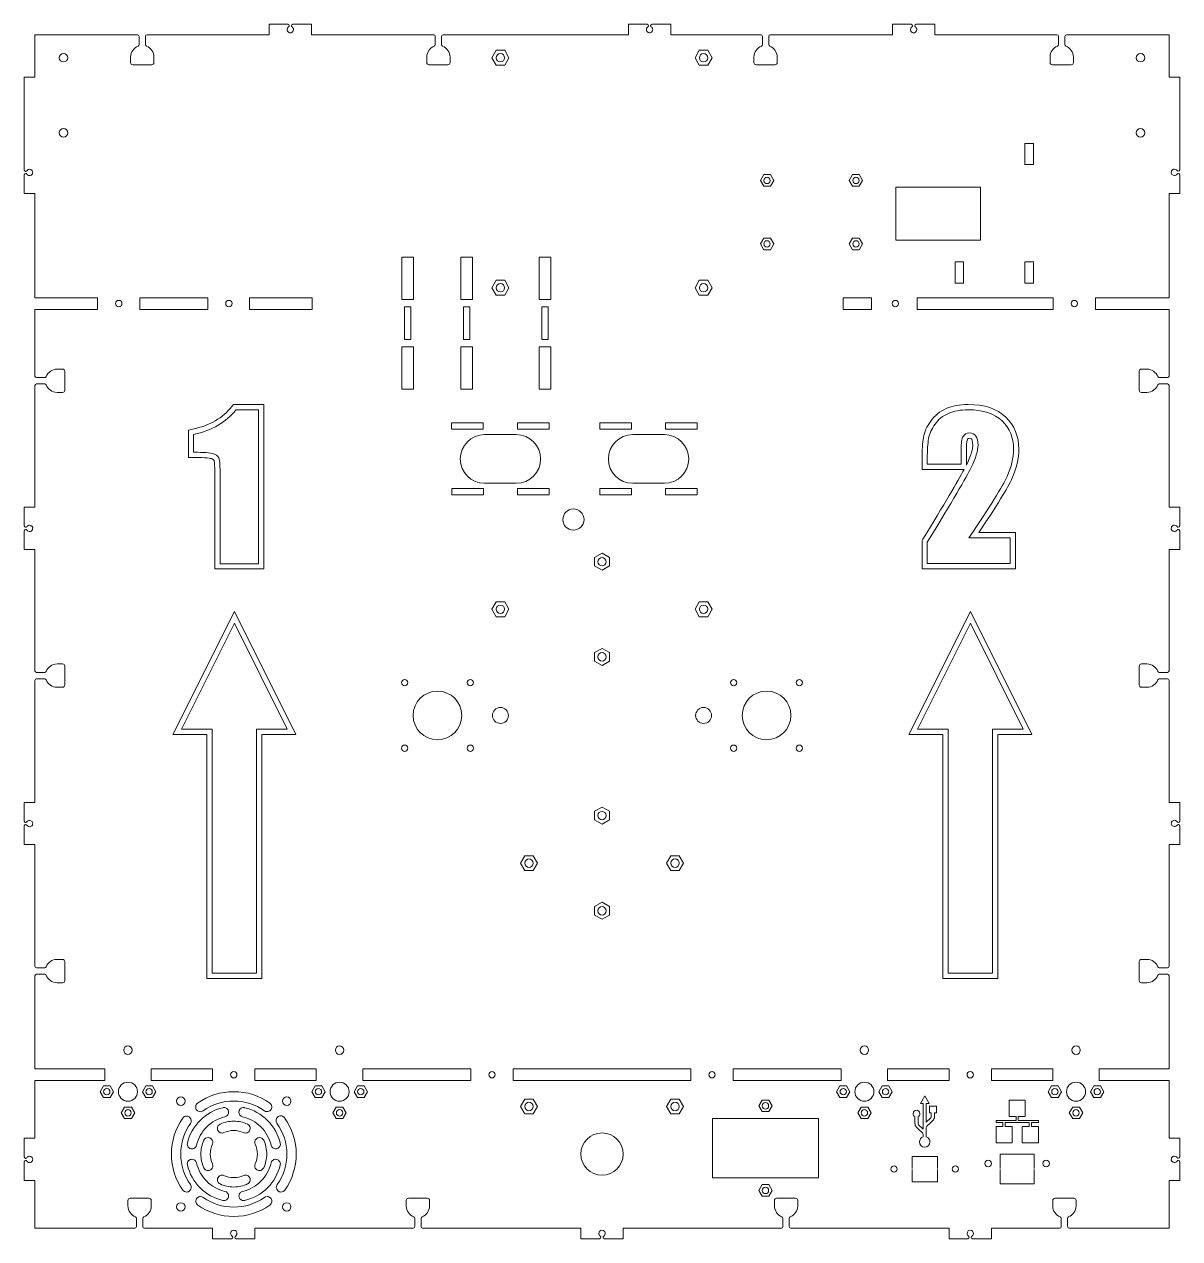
# Model space of a CAD drawing. Header units: inches. Extents: x 27 to 573, y -587 to -13.
import ezdxf

# ---------------------------------------------------------------- set-up
doc = ezdxf.new("R2010")
doc.units = ezdxf.units.IN
doc.header["$MEASUREMENT"] = 0
doc.layers.add('Layer 1', color=7, linetype='Continuous')

# ---------------------------------------------------------------- blocks, each defined once
blk = doc.blocks.new('block 3')
at = {"layer": 'Layer 1', "color": 7, "lineweight": 9, "true_color": 0xffffff}
for points in [[(515.53, -514.63), (517.12, -517.38), (515.53, -520.13), (512.36, -520.13), (510.77, -517.38), (512.36, -514.63), (515.53, -514.63)], [(535.53, -514.63), (537.12, -517.38), (535.53, -520.13), (532.36, -520.13), (530.77, -517.38), (532.36, -514.63), (535.53, -514.63)], [(525.53, -524.63), (527.12, -527.38), (525.53, -530.13), (522.36, -530.13), (520.77, -527.38), (522.36, -524.63), (525.53, -524.63)]]:
    blk.add_lwpolyline(points, dxfattribs=at)
at = {"layer": 'Layer 1', "color": 177, "lineweight": 9, "true_color": 0x2e3092}
for points in [[(525.95, -497.75), (525.95, -496.64), (525.05, -495.75), (523.95, -495.75), (522.84, -495.75), (521.95, -496.64), (521.95, -497.75), (521.95, -498.85), (522.84, -499.75), (523.95, -499.75), (525.05, -499.75), (525.95, -498.85), (525.95, -497.75)], [(515.45, -517.38), (515.45, -516.55), (514.77, -515.88), (513.95, -515.88), (513.12, -515.88), (512.45, -516.55), (512.45, -517.38), (512.45, -518.21), (513.12, -518.88), (513.95, -518.88), (514.77, -518.88), (515.45, -518.21), (515.45, -517.38)], [(528.45, -517.38), (528.45, -514.89), (526.43, -512.88), (523.95, -512.88), (521.46, -512.88), (519.45, -514.89), (519.45, -517.38), (519.45, -519.86), (521.46, -521.88), (523.95, -521.88), (526.43, -521.88), (528.45, -519.86), (528.45, -517.38)], [(535.45, -517.38), (535.45, -516.55), (534.77, -515.88), (533.95, -515.88), (533.12, -515.88), (532.45, -516.55), (532.45, -517.38), (532.45, -518.21), (533.12, -518.88), (533.95, -518.88), (534.77, -518.88), (535.45, -518.21), (535.45, -517.38)], [(525.45, -527.38), (525.45, -526.55), (524.77, -525.88), (523.95, -525.88), (523.12, -525.88), (522.45, -526.55), (522.45, -527.38), (522.45, -528.21), (523.12, -528.88), (523.95, -528.88), (524.77, -528.88), (525.45, -528.21), (525.45, -527.38)]]:
    blk.add_open_spline(points, degree=3, knots=[0, 0, 0, 0, 1, 1, 1, 2, 2, 2, 3, 3, 3, 4, 4, 4, 4], dxfattribs=at)
blk = doc.blocks.new('block 4')
at = {"layer": 'Layer 1', "color": 177, "lineweight": 9, "true_color": 0x2e3092}
for points, knots in [([(98.94, -521.88), (98.94, -520.77), (99.84, -519.88), (100.94, -519.88), (102.04, -519.88), (102.94, -520.77), (102.94, -521.88), (102.94, -522.98), (102.04, -523.88), (100.94, -523.88), (99.84, -523.88), (98.94, -522.98), (98.94, -521.88)], [0, 0, 0, 0, 1, 1, 1, 2, 2, 2, 3, 3, 3, 4, 4, 4, 4]), ([(110.13, -526.85), (109.5, -526.85), (108.91, -526.59), (108.49, -526.12), (108.07, -525.65), (107.86, -525.02), (107.93, -524.39), (108, -523.77), (108.33, -523.2), (108.84, -522.83), (113.86, -519.26), (119.77, -517.38), (125.94, -517.38), (132.08, -517.38), (137.96, -519.24), (142.95, -522.77), (143.48, -523.15), (143.82, -523.74), (143.87, -524.39), (143.93, -525.04), (143.7, -525.68), (143.23, -526.14), (142.81, -526.56), (142.26, -526.79), (141.67, -526.79), (141.21, -526.79), (140.76, -526.65), (140.38, -526.38), (136.13, -523.38), (131.14, -521.8), (125.94, -521.8), (120.71, -521.8), (115.69, -523.4), (111.43, -526.43), (111.04, -526.71), (110.59, -526.85), (110.13, -526.85)], [0, 0, 0, 0, 1, 1, 1, 2, 2, 2, 3, 3, 3, 4, 4, 4, 5, 5, 5, 6, 6, 6, 7, 7, 7, 8, 8, 8, 9, 9, 9, 10, 10, 10, 11, 11, 11, 12, 12, 12, 12]), ([(148.94, -521.88), (148.94, -520.77), (149.84, -519.88), (150.94, -519.88), (152.04, -519.88), (152.94, -520.77), (152.94, -521.88), (152.94, -522.98), (152.04, -523.88), (150.94, -523.88), (149.84, -523.88), (148.94, -522.98), (148.94, -521.88)], [0, 0, 0, 0, 1, 1, 1, 2, 2, 2, 3, 3, 3, 4, 4, 4, 4]), ([(106.16, -544.45), (105.48, -544.45), (104.84, -544.14), (104.42, -543.61), (104.01, -543.08), (103.85, -542.41), (104, -541.75), (104.95, -537.66), (107.03, -533.92), (110.01, -530.95), (112.98, -527.97), (116.72, -525.89), (120.81, -524.94), (120.97, -524.9), (121.14, -524.89), (121.31, -524.89), (121.8, -524.89), (122.27, -525.05), (122.66, -525.36), (123.2, -525.79), (123.5, -526.42), (123.5, -527.1), (123.5, -527.68), (123.27, -528.24), (122.86, -528.65), (122.56, -528.95), (122.18, -529.16), (121.77, -529.26), (118.5, -530.02), (115.51, -531.69), (113.13, -534.07), (110.75, -536.45), (109.08, -539.44), (108.32, -542.71), (108.22, -543.13), (108.01, -543.5), (107.71, -543.8), (107.3, -544.22), (106.75, -544.45), (106.16, -544.45), (106.16, -544.45), (106.16, -544.45), (106.16, -544.45)], [0, 0, 0, 0, 1, 1, 1, 2, 2, 2, 3, 3, 3, 4, 4, 4, 5, 5, 5, 6, 6, 6, 7, 7, 7, 8, 8, 8, 9, 9, 9, 10, 10, 10, 11, 11, 11, 12, 12, 12, 13, 13, 13, 14, 14, 14, 14]), ([(145.72, -544.44), (144.69, -544.44), (143.8, -543.73), (143.56, -542.71), (142.79, -539.44), (141.13, -536.45), (138.75, -534.07), (136.36, -531.69), (133.37, -530.02), (130.1, -529.25), (129.08, -529.01), (128.36, -528.12), (128.37, -527.09), (128.37, -526.5), (128.6, -525.95), (129.02, -525.53), (129.43, -525.11), (129.98, -524.88), (130.56, -524.88), (130.73, -524.88), (130.9, -524.9), (131.06, -524.94), (135.15, -525.89), (138.89, -527.97), (141.87, -530.95), (144.85, -533.92), (146.92, -537.66), (147.87, -541.75), (148.05, -542.49), (147.83, -543.25), (147.28, -543.79), (146.87, -544.21), (146.31, -544.44), (145.72, -544.44), (145.72, -544.44), (145.72, -544.44), (145.72, -544.44)], [0, 0, 0, 0, 1, 1, 1, 2, 2, 2, 3, 3, 3, 4, 4, 4, 5, 5, 5, 6, 6, 6, 7, 7, 7, 8, 8, 8, 9, 9, 9, 10, 10, 10, 11, 11, 11, 12, 12, 12, 12]), ([(103.64, -564.82), (102.92, -564.82), (102.25, -564.47), (101.83, -563.89), (98.31, -558.9), (96.44, -553.01), (96.44, -546.88), (96.44, -540.74), (98.31, -534.86), (101.84, -529.86), (102.25, -529.28), (102.92, -528.93), (103.64, -528.93), (104.23, -528.93), (104.79, -529.16), (105.21, -529.58), (105.97, -530.35), (106.07, -531.55), (105.45, -532.43), (102.44, -536.68), (100.86, -541.67), (100.86, -546.88), (100.86, -552.08), (102.44, -557.07), (105.44, -561.32), (106.07, -562.2), (105.97, -563.4), (105.21, -564.16), (104.79, -564.59), (104.23, -564.82), (103.64, -564.82)], [0, 0, 0, 0, 1, 1, 1, 2, 2, 2, 3, 3, 3, 4, 4, 4, 5, 5, 5, 6, 6, 6, 7, 7, 7, 8, 8, 8, 9, 9, 9, 10, 10, 10, 10]), ([(120.37, -536.95), (119.78, -536.95), (119.23, -536.72), (118.81, -536.31), (118.3, -535.79), (118.07, -535.06), (118.19, -534.34), (118.32, -533.64), (118.77, -533.04), (119.42, -532.75), (121.47, -531.8), (123.66, -531.31), (125.94, -531.31), (128.2, -531.31), (130.38, -531.79), (132.42, -532.73), (133.07, -533.02), (133.53, -533.63), (133.65, -534.34), (133.77, -535.06), (133.53, -535.8), (133, -536.31), (132.58, -536.71), (132.04, -536.93), (131.47, -536.93), (131.15, -536.93), (130.85, -536.87), (130.56, -536.74), (129.1, -536.07), (127.55, -535.73), (125.94, -535.73), (124.32, -535.73), (122.75, -536.08), (121.29, -536.75), (121, -536.88), (120.69, -536.95), (120.37, -536.95), (120.37, -536.95), (120.37, -536.95), (120.37, -536.95)], [0, 0, 0, 0, 1, 1, 1, 2, 2, 2, 3, 3, 3, 4, 4, 4, 5, 5, 5, 6, 6, 6, 7, 7, 7, 8, 8, 8, 9, 9, 9, 10, 10, 10, 11, 11, 11, 12, 12, 12, 13, 13, 13, 13]), ([(148.24, -564.82), (147.65, -564.82), (147.1, -564.59), (146.68, -564.17), (145.91, -563.4), (145.81, -562.2), (146.44, -561.32), (149.44, -557.07), (151.02, -552.08), (151.02, -546.88), (151.02, -541.62), (149.41, -536.59), (146.35, -532.32), (145.71, -531.42), (145.81, -530.2), (146.6, -529.44), (147.03, -529.03), (147.57, -528.81), (148.15, -528.81), (148.86, -528.81), (149.53, -529.15), (149.95, -529.73), (153.54, -534.75), (155.44, -540.68), (155.44, -546.88), (155.44, -553.01), (153.57, -558.9), (150.04, -563.89), (149.63, -564.47), (148.96, -564.82), (148.24, -564.82)], [0, 0, 0, 0, 1, 1, 1, 2, 2, 2, 3, 3, 3, 4, 4, 4, 5, 5, 5, 6, 6, 6, 7, 7, 7, 8, 8, 8, 9, 9, 9, 10, 10, 10, 10]), ([(113.8, -554.66), (112.93, -554.66), (112.17, -554.18), (111.81, -553.4), (110.86, -551.35), (110.38, -549.15), (110.38, -546.88), (110.38, -544.6), (110.86, -542.41), (111.81, -540.35), (112.17, -539.58), (112.93, -539.09), (113.8, -539.09), (114.39, -539.09), (114.95, -539.33), (115.37, -539.75), (116.02, -540.4), (116.2, -541.39), (115.81, -542.22), (115.14, -543.69), (114.79, -545.25), (114.79, -546.88), (114.79, -548.5), (115.14, -550.07), (115.81, -551.53), (116.2, -552.36), (116.02, -553.36), (115.37, -554.01), (114.94, -554.43), (114.39, -554.66), (113.8, -554.66)], [0, 0, 0, 0, 1, 1, 1, 2, 2, 2, 3, 3, 3, 4, 4, 4, 5, 5, 5, 6, 6, 6, 7, 7, 7, 8, 8, 8, 9, 9, 9, 10, 10, 10, 10]), ([(138.08, -554.66), (137.49, -554.66), (136.93, -554.43), (136.52, -554.01), (135.86, -553.36), (135.68, -552.36), (136.07, -551.53), (136.74, -550.07), (137.08, -548.5), (137.08, -546.88), (137.08, -545.25), (136.74, -543.68), (136.06, -542.22), (135.68, -541.39), (135.86, -540.4), (136.5, -539.75), (136.92, -539.32), (137.48, -539.09), (138.08, -539.09), (138.95, -539.09), (139.71, -539.57), (140.07, -540.35), (141.02, -542.4), (141.5, -544.6), (141.5, -546.88), (141.5, -549.15), (141.02, -551.35), (140.07, -553.4), (139.71, -554.18), (138.95, -554.66), (138.08, -554.66)], [0, 0, 0, 0, 1, 1, 1, 2, 2, 2, 3, 3, 3, 4, 4, 4, 5, 5, 5, 6, 6, 6, 7, 7, 7, 8, 8, 8, 9, 9, 9, 10, 10, 10, 10]), ([(121.31, -568.87), (121.14, -568.87), (120.98, -568.85), (120.81, -568.81), (116.72, -567.86), (112.98, -565.79), (110.01, -562.81), (107.03, -559.84), (104.96, -556.11), (104.01, -552.03), (103.84, -551.29), (104.06, -550.52), (104.6, -549.98), (105.02, -549.56), (105.57, -549.33), (106.17, -549.33), (107.2, -549.34), (108.08, -550.05), (108.32, -551.06), (109.09, -554.33), (110.75, -557.31), (113.13, -559.69), (115.51, -562.07), (118.5, -563.73), (121.77, -564.5), (122.79, -564.74), (123.5, -565.63), (123.5, -566.66), (123.5, -567.25), (123.27, -567.8), (122.86, -568.22), (122.44, -568.64), (121.89, -568.87), (121.31, -568.87)], [0, 0, 0, 0, 1, 1, 1, 2, 2, 2, 3, 3, 3, 4, 4, 4, 5, 5, 5, 6, 6, 6, 7, 7, 7, 8, 8, 8, 9, 9, 9, 10, 10, 10, 11, 11, 11, 11]), ([(130.56, -568.87), (130.07, -568.87), (129.6, -568.71), (129.21, -568.4), (128.68, -567.98), (128.37, -567.34), (128.37, -566.67), (128.36, -566.08), (128.59, -565.52), (129.01, -565.11), (129.31, -564.81), (129.69, -564.6), (130.1, -564.5), (133.37, -563.73), (136.36, -562.07), (138.75, -559.69), (141.13, -557.3), (142.79, -554.32), (143.56, -551.05), (143.66, -550.63), (143.87, -550.26), (144.17, -549.96), (144.58, -549.54), (145.13, -549.31), (145.72, -549.31), (146.4, -549.31), (147.03, -549.62), (147.45, -550.15), (147.87, -550.68), (148.03, -551.35), (147.87, -552.01), (146.92, -556.1), (144.85, -559.83), (141.87, -562.81), (138.89, -565.79), (135.15, -567.87), (131.06, -568.81), (130.9, -568.85), (130.73, -568.87), (130.56, -568.87)], [0, 0, 0, 0, 1, 1, 1, 2, 2, 2, 3, 3, 3, 4, 4, 4, 5, 5, 5, 6, 6, 6, 7, 7, 7, 8, 8, 8, 9, 9, 9, 10, 10, 10, 11, 11, 11, 12, 12, 12, 13, 13, 13, 13]), ([(125.94, -562.44), (123.66, -562.44), (121.47, -561.96), (119.42, -561.01), (118.77, -560.71), (118.32, -560.11), (118.19, -559.41), (118.06, -558.7), (118.3, -557.96), (118.81, -557.45), (119.23, -557.03), (119.78, -556.8), (120.37, -556.8), (120.69, -556.8), (121, -556.87), (121.28, -557), (122.75, -557.68), (124.32, -558.02), (125.94, -558.02), (127.56, -558.02), (129.13, -557.68), (130.59, -557), (130.88, -556.87), (131.19, -556.8), (131.51, -556.8), (132.1, -556.8), (132.65, -557.03), (133.07, -557.45), (133.58, -557.96), (133.81, -558.7), (133.69, -559.41), (133.56, -560.11), (133.1, -560.71), (132.46, -561.01), (130.41, -561.96), (128.22, -562.44), (125.94, -562.44)], [0, 0, 0, 0, 1, 1, 1, 2, 2, 2, 3, 3, 3, 4, 4, 4, 5, 5, 5, 6, 6, 6, 7, 7, 7, 8, 8, 8, 9, 9, 9, 10, 10, 10, 11, 11, 11, 12, 12, 12, 12]), ([(125.94, -576.38), (119.8, -576.38), (113.92, -574.51), (108.93, -570.98), (108.4, -570.61), (108.06, -570.02), (108.01, -569.37), (107.95, -568.72), (108.18, -568.08), (108.65, -567.62), (109.07, -567.2), (109.62, -566.96), (110.21, -566.96), (110.67, -566.96), (111.12, -567.11), (111.5, -567.38), (115.75, -570.37), (120.74, -571.96), (125.94, -571.96), (131.14, -571.96), (136.13, -570.37), (140.38, -567.38), (140.76, -567.11), (141.21, -566.96), (141.67, -566.96), (142.26, -566.96), (142.81, -567.19), (143.22, -567.61), (143.69, -568.08), (143.93, -568.72), (143.87, -569.37), (143.82, -570.02), (143.48, -570.61), (142.95, -570.98), (137.96, -574.51), (132.08, -576.38), (125.94, -576.38)], [0, 0, 0, 0, 1, 1, 1, 2, 2, 2, 3, 3, 3, 4, 4, 4, 5, 5, 5, 6, 6, 6, 7, 7, 7, 8, 8, 8, 9, 9, 9, 10, 10, 10, 11, 11, 11, 12, 12, 12, 12]), ([(98.94, -571.88), (98.94, -570.77), (99.84, -569.88), (100.94, -569.88), (102.04, -569.88), (102.94, -570.77), (102.94, -571.88), (102.94, -572.98), (102.04, -573.88), (100.94, -573.88), (99.84, -573.88), (98.94, -572.98), (98.94, -571.88)], [0, 0, 0, 0, 1, 1, 1, 2, 2, 2, 3, 3, 3, 4, 4, 4, 4]), ([(148.94, -571.88), (148.94, -570.77), (149.84, -569.88), (150.94, -569.88), (152.04, -569.88), (152.94, -570.77), (152.94, -571.88), (152.94, -572.98), (152.04, -573.88), (150.94, -573.88), (149.84, -573.88), (148.94, -572.98), (148.94, -571.88)], [0, 0, 0, 0, 1, 1, 1, 2, 2, 2, 3, 3, 3, 4, 4, 4, 4])]:
    blk.add_open_spline(points, degree=3, knots=knots, dxfattribs=at)
blk = doc.blocks.new('block 5')
at = {"layer": 'Layer 1', "color": 177, "lineweight": 9, "true_color": 0x2e3092}
blk.add_lwpolyline([(352.18, -530.07), (402.18, -530.07), (402.18, -558.07), (352.18, -558.07), (352.18, -530.07)], dxfattribs=at)
for points in [[(375.68, -524.07), (375.68, -523.25), (376.36, -522.57), (377.18, -522.57), (378.01, -522.57), (378.68, -523.25), (378.68, -524.07), (378.68, -524.9), (378.01, -525.57), (377.18, -525.57), (376.36, -525.57), (375.68, -524.9), (375.68, -524.07)], [(375.68, -564.07), (375.68, -563.25), (376.36, -562.57), (377.18, -562.57), (378.01, -562.57), (378.68, -563.25), (378.68, -564.07), (378.68, -564.9), (378.01, -565.57), (377.18, -565.57), (376.36, -565.57), (375.68, -564.9), (375.68, -564.07)]]:
    blk.add_open_spline(points, degree=3, knots=[0, 0, 0, 0, 1, 1, 1, 2, 2, 2, 3, 3, 3, 4, 4, 4, 4], dxfattribs=at)
blk = doc.blocks.new('block 7')
at = {"layer": 'Layer 1', "color": 177, "lineweight": 9, "true_color": 0x2e3092}
for points in [[(446.44, -553.71), (446.44, -547.96), (458.44, -547.96), (458.44, -553.71)], [(446.44, -554.21), (446.44, -559.96), (458.44, -559.96), (458.44, -554.21)]]:
    blk.add_lwpolyline(points, dxfattribs=at)
for points in [[(436.44, -553.96), (436.44, -553.14), (437.11, -552.46), (437.94, -552.46), (438.76, -552.46), (439.44, -553.14), (439.44, -553.96), (439.44, -554.79), (438.76, -555.46), (437.94, -555.46), (437.11, -555.46), (436.44, -554.79), (436.44, -553.96)], [(465.44, -553.96), (465.44, -553.14), (466.11, -552.46), (466.94, -552.46), (467.76, -552.46), (468.44, -553.14), (468.44, -553.96), (468.44, -554.79), (467.76, -555.46), (466.94, -555.46), (466.11, -555.46), (465.44, -554.79), (465.44, -553.96)]]:
    blk.add_open_spline(points, degree=3, knots=[0, 0, 0, 0, 1, 1, 1, 2, 2, 2, 3, 3, 3, 4, 4, 4, 4], dxfattribs=at)
blk = doc.blocks.new('block 9')
at = {"layer": 'Layer 1', "color": 177, "lineweight": 9, "true_color": 0x2e3092}
blk.add_open_spline([(457.93, -527.43), (457.93, -527.43), (457.07, -527.43), (457.07, -527.43), (457.07, -527.43), (457.07, -529.16), (457.07, -529.16), (457.07, -529.89), (456.67, -530.57), (456.29, -530.96), (456.22, -531.02), (453.4, -533.7), (453.4, -533.7), (453.28, -533.84), (453.2, -534.06), (453.19, -534.26), (453.19, -534.26), (453.19, -538.73), (453.19, -538.73), (454.21, -539.06), (454.93, -540.02), (454.93, -541.1), (454.93, -542.47), (453.81, -543.59), (452.44, -543.59), (451.06, -543.59), (449.95, -542.47), (449.95, -541.1), (449.95, -540.02), (450.67, -539.06), (451.68, -538.73), (451.68, -538.73), (451.68, -537.49), (451.68, -537.49), (451.68, -537.3), (451.59, -537.08), (451.45, -536.9), (451.44, -536.9), (448.66, -534.26), (448.6, -534.2), (448.6, -534.2), (448.43, -534.05), (448.43, -534.05), (448.43, -534.05), (448.44, -534.03), (448.44, -534.03), (448.11, -533.62), (447.8, -533.03), (447.8, -532.39), (447.8, -532.39), (447.8, -529.16), (447.8, -529.16), (447.28, -528.88), (446.94, -528.33), (446.94, -527.73), (446.94, -526.84), (447.67, -526.11), (448.56, -526.11), (449.45, -526.11), (450.18, -526.84), (450.18, -527.73), (450.18, -528.33), (449.84, -528.88), (449.32, -529.16), (449.32, -529.16), (449.32, -532.42), (449.32, -532.42), (449.32, -532.61), (449.4, -532.83), (449.55, -533.01), (449.55, -533.01), (451.68, -535.03), (451.68, -535.03), (451.68, -535.03), (451.68, -522.91), (451.68, -522.91), (451.68, -522.91), (450.38, -522.91), (450.38, -522.91), (450.38, -522.91), (452.44, -519.34), (452.44, -519.34), (452.44, -519.34), (454.5, -522.91), (454.5, -522.91), (454.5, -522.91), (453.2, -522.91), (453.2, -522.91), (453.2, -522.91), (453.2, -531.79), (453.2, -531.79), (453.2, -531.79), (455.36, -529.75), (455.36, -529.75), (455.47, -529.6), (455.56, -529.38), (455.56, -529.18), (455.56, -529.18), (455.56, -527.43), (455.56, -527.43), (455.56, -527.43), (454.69, -527.43), (454.69, -527.43), (454.69, -527.43), (454.69, -524.19), (454.69, -524.19), (454.69, -524.19), (457.94, -524.19), (457.94, -524.19), (457.94, -524.19), (457.94, -527.43), (457.94, -527.43), (457.94, -527.43), (457.93, -527.43), (457.93, -527.43)], degree=3, knots=[0, 0, 0, 0, 1, 1, 1, 2, 2, 2, 3, 3, 3, 4, 4, 4, 5, 5, 5, 6, 6, 6, 7, 7, 7, 8, 8, 8, 9, 9, 9, 10, 10, 10, 11, 11, 11, 12, 12, 12, 13, 13, 13, 14, 14, 14, 15, 15, 15, 16, 16, 16, 17, 17, 17, 18, 18, 18, 19, 19, 19, 20, 20, 20, 21, 21, 21, 22, 22, 22, 23, 23, 23, 24, 24, 24, 25, 25, 25, 26, 26, 26, 27, 27, 27, 28, 28, 28, 29, 29, 29, 30, 30, 30, 31, 31, 31, 32, 32, 32, 33, 33, 33, 34, 34, 34, 35, 35, 35, 36, 36, 36, 37, 37, 37, 38, 38, 38, 38], dxfattribs=at)
blk = doc.blocks.new('block 8')
at = {"layer": 'Layer 1'}
blk.add_blockref('block 9', (0, 0), dxfattribs=at)
blk = doc.blocks.new('block 6')
at = {"layer": 'Layer 1'}
for name in ['block 8', 'block 7']:
    blk.add_blockref(name, (0, 0), dxfattribs=at)
blk = doc.blocks.new('block 11')
at = {"layer": 'Layer 1', "color": 177, "lineweight": 9, "true_color": 0x2e3092}
for points in [[(488.13, -553.63), (488.13, -546.88), (504.13, -546.88), (504.13, -553.63)], [(504.13, -554.13), (504.13, -560.88), (488.13, -560.88), (488.13, -554.13)]]:
    blk.add_lwpolyline(points, dxfattribs=at)
for points in [[(483.93, -551.38), (483.93, -550.52), (483.24, -549.83), (482.38, -549.83), (481.53, -549.83), (480.83, -550.52), (480.83, -551.38), (480.83, -552.23), (481.53, -552.93), (482.38, -552.93), (483.24, -552.93), (483.93, -552.23), (483.93, -551.38)], [(511.43, -551.38), (511.43, -550.52), (510.74, -549.83), (509.88, -549.83), (509.03, -549.83), (508.33, -550.52), (508.33, -551.38), (508.33, -552.23), (509.03, -552.93), (509.88, -552.93), (510.74, -552.93), (511.43, -552.23), (511.43, -551.38)]]:
    blk.add_open_spline(points, degree=3, knots=[0, 0, 0, 0, 1, 1, 1, 2, 2, 2, 3, 3, 3, 4, 4, 4, 4], dxfattribs=at)
blk = doc.blocks.new('block 10')
at = {"layer": 'Layer 1', "color": 177, "lineweight": 9, "true_color": 0x2e3092}
blk.add_lwpolyline([(501.78, -532), (501.78, -533.88), (498.51, -533.88), (498.51, -541.51), (506.13, -541.51), (506.13, -533.88), (502.86, -533.88), (502.86, -532), (506.13, -532), (506.13, -530.93), (496.67, -530.93), (496.67, -529.04), (499.94, -529.04), (499.94, -521.42), (492.32, -521.42), (492.32, -529.04), (495.59, -529.04), (495.59, -530.93), (486.13, -530.93), (486.13, -532), (489.41, -532), (489.41, -533.88), (486.13, -533.88), (486.13, -541.51), (493.76, -541.51), (493.76, -533.88), (490.48, -533.88), (490.48, -532), (501.78, -532)], dxfattribs=at)
at = {"layer": 'Layer 1'}
blk.add_blockref('block 11', (0, 0), dxfattribs=at)
blk = doc.blocks.new('block 12')
at = {"layer": 'Layer 1', "color": 7, "lineweight": 9, "true_color": 0xffffff}
for points in [[(67.52, -514.63), (69.11, -517.38), (67.52, -520.13), (64.35, -520.13), (62.76, -517.38), (64.35, -514.63), (67.52, -514.63)], [(87.52, -514.63), (89.11, -517.38), (87.52, -520.13), (84.35, -520.13), (82.76, -517.38), (84.35, -514.63), (87.52, -514.63)], [(77.52, -524.63), (79.11, -527.38), (77.52, -530.13), (74.35, -530.13), (72.76, -527.38), (74.35, -524.63), (77.52, -524.63)]]:
    blk.add_lwpolyline(points, dxfattribs=at)
at = {"layer": 'Layer 1', "color": 177, "lineweight": 9, "true_color": 0x2e3092}
for points in [[(77.93, -497.75), (77.93, -496.64), (77.04, -495.75), (75.93, -495.75), (74.83, -495.75), (73.93, -496.64), (73.93, -497.75), (73.93, -498.85), (74.83, -499.75), (75.93, -499.75), (77.04, -499.75), (77.93, -498.85), (77.93, -497.75)], [(67.43, -517.38), (67.43, -516.55), (66.76, -515.88), (65.93, -515.88), (65.11, -515.88), (64.43, -516.55), (64.43, -517.38), (64.43, -518.21), (65.11, -518.88), (65.93, -518.88), (66.76, -518.88), (67.43, -518.21), (67.43, -517.38)], [(80.43, -517.38), (80.43, -514.89), (78.42, -512.88), (75.93, -512.88), (73.45, -512.88), (71.43, -514.89), (71.43, -517.38), (71.43, -519.86), (73.45, -521.88), (75.93, -521.88), (78.42, -521.88), (80.43, -519.86), (80.43, -517.38)], [(87.43, -517.38), (87.43, -516.55), (86.76, -515.88), (85.93, -515.88), (85.11, -515.88), (84.43, -516.55), (84.43, -517.38), (84.43, -518.21), (85.11, -518.88), (85.93, -518.88), (86.76, -518.88), (87.43, -518.21), (87.43, -517.38)], [(77.43, -527.38), (77.43, -526.55), (76.76, -525.88), (75.93, -525.88), (75.11, -525.88), (74.43, -526.55), (74.43, -527.38), (74.43, -528.21), (75.11, -528.88), (75.93, -528.88), (76.76, -528.88), (77.43, -528.21), (77.43, -527.38)]]:
    blk.add_open_spline(points, degree=3, knots=[0, 0, 0, 0, 1, 1, 1, 2, 2, 2, 3, 3, 3, 4, 4, 4, 4], dxfattribs=at)
blk = doc.blocks.new('block 13')
at = {"layer": 'Layer 1', "color": 250, "lineweight": 9, "true_color": 0x231f20}
for points in [[(113.21, -463.87), (113.21, -348.51), (97.17, -348.51), (126.21, -290.42), (155.26, -348.51), (139.21, -348.51), (139.21, -463.87), (113.21, -463.87)], [(461.04, -463.87), (461.04, -348.51), (444.99, -348.51), (474.04, -290.42), (503.08, -348.51), (487.04, -348.51), (487.04, -463.87), (461.04, -463.87)]]:
    blk.add_lwpolyline(points, dxfattribs=at)
for points, knots in [([(117, -270.32), (117, -270.32), (117, -228.81), (117, -228.81), (117, -221.45), (116.77, -219.65), (116.66, -219.23), (116.62, -219.03), (116.53, -218.68), (115.79, -218.32), (115.57, -218.21), (114.21, -217.69), (108.76, -217.69), (108.76, -217.69), (104.46, -217.69), (104.46, -217.69), (104.46, -217.69), (104.46, -204.69), (104.46, -204.69), (104.46, -204.69), (106.44, -204.26), (106.44, -204.26), (114.58, -202.51), (120.82, -198.9), (124.99, -193.52), (124.99, -193.52), (125.74, -192.56), (125.74, -192.56), (125.74, -192.56), (140.16, -192.56), (140.16, -192.56), (140.16, -192.56), (140.16, -270.32), (140.16, -270.32), (140.16, -270.32), (117, -270.32), (117, -270.32)], [0, 0, 0, 0, 1, 1, 1, 2, 2, 2, 3, 3, 3, 4, 4, 4, 5, 5, 5, 6, 6, 6, 7, 7, 7, 8, 8, 8, 9, 9, 9, 10, 10, 10, 11, 11, 11, 12, 12, 12, 12]), ([(451.16, -270.29), (451.16, -270.29), (451.17, -256.91), (451.17, -256.91), (451.17, -256.91), (451.54, -256.31), (451.54, -256.31), (461.64, -239.78), (468.21, -228.68), (471.11, -223.23), (471.11, -223.23), (451.16, -223.23), (451.16, -223.23), (451.16, -223.23), (451.16, -218.13), (451.16, -218.13), (451.16, -213.94), (451.37, -210.71), (451.81, -208.24), (452.29, -205.57), (453.46, -202.93), (455.29, -200.4), (457.16, -197.82), (459.62, -195.84), (462.6, -194.51), (465.5, -193.23), (468.97, -192.58), (472.91, -192.58), (480.63, -192.58), (486.62, -194.59), (490.72, -198.55), (494.83, -202.53), (496.92, -207.62), (496.92, -213.68), (496.92, -218.1), (495.82, -222.8), (493.64, -227.66), (491.7, -231.96), (486.58, -240.32), (478, -253.13), (478, -253.13), (495.33, -253.13), (495.33, -253.13), (495.33, -253.13), (495.33, -270.29), (495.33, -270.29), (495.33, -270.29), (451.16, -270.29), (451.16, -270.29)], [0, 0, 0, 0, 1, 1, 1, 2, 2, 2, 3, 3, 3, 4, 4, 4, 5, 5, 5, 6, 6, 6, 7, 7, 7, 8, 8, 8, 9, 9, 9, 10, 10, 10, 11, 11, 11, 12, 12, 12, 13, 13, 13, 14, 14, 14, 15, 15, 15, 16, 16, 16, 16]), ([(473.63, -208.55), (472.98, -208.55), (472.85, -208.76), (472.72, -208.97), (472.66, -209.07), (472.11, -210.06), (472.11, -213.94), (472.11, -213.94), (472.11, -221.29), (472.11, -221.29), (474.61, -216.12), (475.14, -213.29), (475.14, -211.83), (475.14, -209.91), (474.76, -209.15), (474.59, -208.91), (474.5, -208.78), (474.35, -208.55), (473.63, -208.55)], [0, 0, 0, 0, 1, 1, 1, 2, 2, 2, 3, 3, 3, 4, 4, 4, 5, 5, 5, 6, 6, 6, 6])]:
    blk.add_open_spline(points, degree=3, knots=knots, dxfattribs=at)
blk = doc.blocks.new('block 14')
at = {"layer": 'Layer 1', "color": 177, "lineweight": 9, "true_color": 0x2e3092}
for points in [[(206.69, -322.55), (207.52, -322.55), (208.19, -323.22), (208.19, -324.05), (208.19, -324.88), (207.52, -325.55), (206.69, -325.55), (205.86, -325.55), (205.19, -324.88), (205.19, -324.05), (205.19, -323.22), (205.86, -322.55), (206.69, -322.55)], [(237.69, -322.55), (238.52, -322.55), (239.19, -323.22), (239.19, -324.05), (239.19, -324.88), (238.52, -325.55), (237.69, -325.55), (236.86, -325.55), (236.19, -324.88), (236.19, -324.05), (236.19, -323.22), (236.86, -322.55), (237.69, -322.55)], [(222.19, -328.05), (228.54, -328.05), (233.69, -333.2), (233.69, -339.55), (233.69, -345.9), (228.54, -351.05), (222.19, -351.05), (215.84, -351.05), (210.69, -345.9), (210.69, -339.55), (210.69, -333.2), (215.84, -328.05), (222.19, -328.05)], [(251.94, -343.3), (254.01, -343.3), (255.69, -341.62), (255.69, -339.55), (255.69, -337.48), (254.01, -335.8), (251.94, -335.8), (249.87, -335.8), (248.19, -337.48), (248.19, -339.55), (248.19, -341.62), (249.87, -343.3), (251.94, -343.3)], [(206.69, -353.55), (207.52, -353.55), (208.19, -354.22), (208.19, -355.05), (208.19, -355.88), (207.52, -356.55), (206.69, -356.55), (205.86, -356.55), (205.19, -355.88), (205.19, -355.05), (205.19, -354.22), (205.86, -353.55), (206.69, -353.55)], [(237.69, -353.55), (238.52, -353.55), (239.19, -354.22), (239.19, -355.05), (239.19, -355.88), (238.52, -356.55), (237.69, -356.55), (236.86, -356.55), (236.19, -355.88), (236.19, -355.05), (236.19, -354.22), (236.86, -353.55), (237.69, -353.55)]]:
    blk.add_open_spline(points, degree=3, knots=[0, 0, 0, 0, 1, 1, 1, 2, 2, 2, 3, 3, 3, 4, 4, 4, 4], dxfattribs=at)
blk = doc.blocks.new('block 15')
at = {"layer": 'Layer 1', "color": 177, "lineweight": 9, "true_color": 0x2e3092}
for points in [[(362.19, -322.55), (361.36, -322.55), (360.69, -323.22), (360.69, -324.05), (360.69, -324.88), (361.36, -325.55), (362.19, -325.55), (363.02, -325.55), (363.69, -324.88), (363.69, -324.05), (363.69, -323.22), (363.02, -322.55), (362.19, -322.55)], [(393.19, -322.55), (392.36, -322.55), (391.69, -323.22), (391.69, -324.05), (391.69, -324.88), (392.36, -325.55), (393.19, -325.55), (394.02, -325.55), (394.69, -324.88), (394.69, -324.05), (394.69, -323.22), (394.02, -322.55), (393.19, -322.55)], [(377.69, -328.05), (371.34, -328.05), (366.19, -333.2), (366.19, -339.55), (366.19, -345.9), (371.34, -351.05), (377.69, -351.05), (384.04, -351.05), (389.19, -345.9), (389.19, -339.55), (389.19, -333.2), (384.04, -328.05), (377.69, -328.05)], [(347.94, -343.3), (345.87, -343.3), (344.19, -341.62), (344.19, -339.55), (344.19, -337.48), (345.87, -335.8), (347.94, -335.8), (350.01, -335.8), (351.69, -337.48), (351.69, -339.55), (351.69, -341.62), (350.01, -343.3), (347.94, -343.3)], [(362.19, -353.55), (361.36, -353.55), (360.69, -354.22), (360.69, -355.05), (360.69, -355.88), (361.36, -356.55), (362.19, -356.55), (363.02, -356.55), (363.69, -355.88), (363.69, -355.05), (363.69, -354.22), (363.02, -353.55), (362.19, -353.55)], [(393.19, -353.55), (392.36, -353.55), (391.69, -354.22), (391.69, -355.05), (391.69, -355.88), (392.36, -356.55), (393.19, -356.55), (394.02, -356.55), (394.69, -355.88), (394.69, -355.05), (394.69, -354.22), (394.02, -353.55), (393.19, -353.55)]]:
    blk.add_open_spline(points, degree=3, knots=[0, 0, 0, 0, 1, 1, 1, 2, 2, 2, 3, 3, 3, 4, 4, 4, 4], dxfattribs=at)
blk = doc.blocks.new('block 16')
at = {"layer": 'Layer 1', "color": 177, "lineweight": 9, "true_color": 0x2e3092}
for points in [[(503.8, -79.18), (499.8, -79.18), (499.8, -69.18), (503.8, -69.18), (503.8, -79.18)], [(470.8, -135.18), (466.8, -135.18), (466.8, -125.18), (470.8, -125.18), (470.8, -135.18)], [(503.8, -135.18), (499.8, -135.18), (499.8, -125.18), (503.8, -125.18), (503.8, -135.18)]]:
    blk.add_lwpolyline(points, dxfattribs=at)
blk = doc.blocks.new('block 17')
at = {"layer": 'Layer 1', "color": 7, "lineweight": 9, "true_color": 0xffffff}
for points in [[(415.53, -514.63), (417.12, -517.38), (415.53, -520.13), (412.36, -520.13), (410.77, -517.38), (412.36, -514.63), (415.53, -514.63)], [(435.53, -514.63), (437.12, -517.38), (435.53, -520.13), (432.36, -520.13), (430.77, -517.38), (432.36, -514.63), (435.53, -514.63)], [(425.53, -524.63), (427.12, -527.38), (425.53, -530.13), (422.36, -530.13), (420.77, -527.38), (422.36, -524.63), (425.53, -524.63)]]:
    blk.add_lwpolyline(points, dxfattribs=at)
at = {"layer": 'Layer 1', "color": 177, "lineweight": 9, "true_color": 0x2e3092}
for points in [[(425.94, -497.75), (425.94, -496.64), (425.05, -495.75), (423.94, -495.75), (422.84, -495.75), (421.94, -496.64), (421.94, -497.75), (421.94, -498.85), (422.84, -499.75), (423.94, -499.75), (425.05, -499.75), (425.94, -498.85), (425.94, -497.75)], [(415.44, -517.38), (415.44, -516.55), (414.77, -515.88), (413.94, -515.88), (413.12, -515.88), (412.44, -516.55), (412.44, -517.38), (412.44, -518.21), (413.12, -518.88), (413.94, -518.88), (414.77, -518.88), (415.44, -518.21), (415.44, -517.38)], [(428.44, -517.38), (428.44, -514.89), (426.43, -512.88), (423.94, -512.88), (421.46, -512.88), (419.44, -514.89), (419.44, -517.38), (419.44, -519.86), (421.46, -521.88), (423.94, -521.88), (426.43, -521.88), (428.44, -519.86), (428.44, -517.38)], [(435.44, -517.38), (435.44, -516.55), (434.77, -515.88), (433.94, -515.88), (433.12, -515.88), (432.44, -516.55), (432.44, -517.38), (432.44, -518.21), (433.12, -518.88), (433.94, -518.88), (434.77, -518.88), (435.44, -518.21), (435.44, -517.38)], [(425.44, -527.38), (425.44, -526.55), (424.77, -525.88), (423.94, -525.88), (423.12, -525.88), (422.44, -526.55), (422.44, -527.38), (422.44, -528.21), (423.12, -528.88), (423.94, -528.88), (424.77, -528.88), (425.44, -528.21), (425.44, -527.38)]]:
    blk.add_open_spline(points, degree=3, knots=[0, 0, 0, 0, 1, 1, 1, 2, 2, 2, 3, 3, 3, 4, 4, 4, 4], dxfattribs=at)
blk = doc.blocks.new('block 18')
at = {"layer": 'Layer 1', "color": 7, "lineweight": 9, "true_color": 0xffffff}
for points in [[(167.52, -514.63), (169.11, -517.38), (167.52, -520.13), (164.35, -520.13), (162.76, -517.38), (164.35, -514.63), (167.52, -514.63)], [(187.52, -514.63), (189.11, -517.38), (187.52, -520.13), (184.35, -520.13), (182.76, -517.38), (184.35, -514.63), (187.52, -514.63)], [(177.52, -524.63), (179.11, -527.38), (177.52, -530.13), (174.35, -530.13), (172.76, -527.38), (174.35, -524.63), (177.52, -524.63)]]:
    blk.add_lwpolyline(points, dxfattribs=at)
at = {"layer": 'Layer 1', "color": 177, "lineweight": 9, "true_color": 0x2e3092}
for points in [[(177.93, -497.75), (177.93, -496.65), (177.04, -495.75), (175.93, -495.75), (174.83, -495.75), (173.93, -496.65), (173.93, -497.75), (173.93, -498.86), (174.83, -499.75), (175.93, -499.75), (177.04, -499.75), (177.93, -498.86), (177.93, -497.75)], [(167.43, -517.38), (167.43, -516.56), (166.76, -515.88), (165.93, -515.88), (165.11, -515.88), (164.43, -516.56), (164.43, -517.38), (164.43, -518.21), (165.11, -518.88), (165.93, -518.88), (166.76, -518.88), (167.43, -518.21), (167.43, -517.38)], [(180.43, -517.38), (180.43, -514.9), (178.42, -512.88), (175.93, -512.88), (173.45, -512.88), (171.43, -514.9), (171.43, -517.38), (171.43, -519.87), (173.45, -521.88), (175.93, -521.88), (178.42, -521.88), (180.43, -519.87), (180.43, -517.38)], [(187.43, -517.38), (187.43, -516.56), (186.76, -515.88), (185.93, -515.88), (185.11, -515.88), (184.43, -516.56), (184.43, -517.38), (184.43, -518.21), (185.11, -518.88), (185.93, -518.88), (186.76, -518.88), (187.43, -518.21), (187.43, -517.38)], [(177.43, -527.38), (177.43, -526.56), (176.76, -525.88), (175.93, -525.88), (175.11, -525.88), (174.43, -526.56), (174.43, -527.38), (174.43, -528.21), (175.11, -528.88), (175.93, -528.88), (176.76, -528.88), (177.43, -528.21), (177.43, -527.38)]]:
    blk.add_open_spline(points, degree=3, knots=[0, 0, 0, 0, 1, 1, 1, 2, 2, 2, 3, 3, 3, 4, 4, 4, 4], dxfattribs=at)
blk = doc.blocks.new('block 19')
at = {"layer": 'Layer 1', "color": 177, "lineweight": 9, "true_color": 0x2e3092}
for points in [[(210.79, -142.88), (205.29, -142.88), (205.29, -122.91), (210.79, -122.91), (210.79, -142.88)], [(238.79, -142.88), (233.29, -142.88), (233.29, -122.91), (238.79, -122.91), (238.79, -142.88)], [(275.79, -142.88), (270.29, -142.88), (270.29, -122.91), (275.79, -122.91), (275.79, -142.88)], [(209.54, -161.88), (206.54, -161.88), (206.54, -146.39), (209.54, -146.39), (209.54, -161.88)], [(237.54, -161.88), (234.54, -161.88), (234.54, -146.39), (237.54, -146.39), (237.54, -161.88)], [(274.54, -161.88), (271.54, -161.88), (271.54, -146.39), (274.54, -146.39), (274.54, -161.88)], [(210.79, -185.39), (205.29, -185.39), (205.29, -165.34), (210.79, -165.34), (210.79, -185.39)], [(238.79, -185.39), (233.29, -185.39), (233.29, -165.34), (238.79, -165.34), (238.79, -185.39)], [(275.79, -185.39), (270.29, -185.39), (270.29, -165.34), (275.79, -165.34), (275.79, -185.39)]]:
    blk.add_lwpolyline(points, dxfattribs=at)
blk = doc.blocks.new('block 2')
at = {"layer": 'Layer 1', "color": 7, "lineweight": 9, "true_color": 0xffffff}
for points in [[(249.92, -25.18), (247.9, -28.68), (249.92, -32.18), (253.96, -32.18), (255.98, -28.68), (253.96, -25.18), (249.92, -25.18)], [(345.92, -25.18), (343.9, -28.68), (345.92, -32.18), (349.96, -32.18), (351.98, -28.68), (349.96, -25.18), (345.92, -25.18)], [(376.35, -89.43), (374.76, -86.68), (376.35, -83.93), (379.52, -83.93), (381.11, -86.68), (379.52, -89.43), (376.35, -89.43)], [(418.35, -89.43), (416.76, -86.68), (418.35, -83.93), (421.52, -83.93), (423.11, -86.68), (421.52, -89.43), (418.35, -89.43)], [(376.35, -119.43), (374.76, -116.68), (376.35, -113.93), (379.52, -113.93), (381.11, -116.68), (379.52, -119.43), (376.35, -119.43)], [(418.35, -119.43), (416.76, -116.68), (418.35, -113.93), (421.52, -113.93), (423.11, -116.68), (421.52, -119.43), (418.35, -119.43)], [(249.92, -133.88), (247.9, -137.38), (249.92, -140.88), (253.96, -140.88), (255.98, -137.38), (253.96, -133.88), (249.92, -133.88)], [(345.92, -133.88), (343.9, -137.38), (345.92, -140.88), (349.96, -140.88), (351.98, -137.38), (349.96, -133.88), (345.92, -133.88)], [(296.44, -268.9), (299.94, -270.92), (303.44, -268.9), (303.44, -264.86), (299.94, -262.84), (296.44, -264.86), (296.44, -268.9)], [(249.92, -285.88), (247.9, -289.38), (249.92, -292.88), (253.96, -292.88), (255.98, -289.38), (253.96, -285.88), (249.92, -285.88)], [(345.92, -285.88), (343.9, -289.38), (345.92, -292.88), (349.96, -292.88), (351.98, -289.38), (349.96, -285.88), (345.92, -285.88)], [(296.44, -313.9), (299.94, -315.92), (303.44, -313.9), (303.44, -309.86), (299.94, -307.84), (296.44, -309.86), (296.44, -313.9)], [(296.44, -388.9), (299.94, -390.92), (303.44, -388.9), (303.44, -384.86), (299.94, -382.84), (296.44, -384.86), (296.44, -388.9)], [(263.42, -405.88), (261.4, -409.38), (263.42, -412.88), (267.46, -412.88), (269.48, -409.38), (267.46, -405.88), (263.42, -405.88)], [(332.42, -405.88), (330.4, -409.38), (332.42, -412.88), (336.46, -412.88), (338.48, -409.38), (336.46, -405.88), (332.42, -405.88)], [(296.44, -433.9), (299.94, -435.92), (303.44, -433.9), (303.44, -429.86), (299.94, -427.84), (296.44, -429.86), (296.44, -433.9)], [(263.42, -520.88), (261.4, -524.38), (263.42, -527.88), (267.46, -527.88), (269.48, -524.38), (267.46, -520.88), (263.42, -520.88)], [(332.42, -520.88), (330.4, -524.38), (332.42, -527.88), (336.46, -527.88), (338.48, -524.38), (336.46, -520.88), (332.42, -520.88)], [(378.77, -521.32), (380.36, -524.07), (378.77, -526.82), (375.6, -526.82), (374.01, -524.07), (375.6, -521.32), (378.77, -521.32)], [(378.77, -561.32), (380.36, -564.07), (378.77, -566.82), (375.6, -566.82), (374.01, -564.07), (375.6, -561.32), (378.77, -561.32)]]:
    blk.add_lwpolyline(points, dxfattribs=at)
at = {"layer": 'Layer 1', "color": 177, "lineweight": 9, "true_color": 0x2e3092}
for points in [[(478.8, -89.93), (438.8, -89.93), (438.8, -114.93), (478.8, -114.93), (478.8, -89.93)], [(113.61, -142.13), (81.59, -142.13), (81.59, -147.63), (113.61, -147.63), (113.61, -142.13)], [(133.29, -147.63), (162.95, -147.63), (162.95, -142.13), (133.29, -142.13), (133.29, -147.63)], [(427.34, -142.13), (413.91, -142.13), (413.91, -147.63), (427.34, -147.63), (427.34, -142.13)], [(513.16, -142.13), (448.94, -142.13), (448.94, -147.63), (513.16, -147.63), (513.16, -142.13)], [(243.79, -204.31), (228.79, -204.31), (228.79, -201.31), (243.79, -201.31), (243.79, -204.31)], [(274.94, -204.31), (259.94, -204.31), (259.94, -201.31), (274.94, -201.31), (274.94, -204.31)], [(313.94, -204.31), (298.94, -204.31), (298.94, -201.31), (313.94, -201.31), (313.94, -204.31)], [(344.94, -204.31), (329.94, -204.31), (329.94, -201.31), (344.94, -201.31), (344.94, -204.31)], [(243.94, -235.31), (228.94, -235.31), (228.94, -232.31), (243.94, -232.31), (243.94, -235.31)], [(274.94, -235.31), (259.94, -235.31), (259.94, -232.31), (274.94, -232.31), (274.94, -235.31)], [(313.94, -235.31), (298.94, -235.31), (298.94, -232.31), (313.94, -232.31), (313.94, -235.31)], [(344.94, -235.31), (329.94, -235.31), (329.94, -232.31), (344.94, -232.31), (344.94, -235.31)], [(101.21, -346.01), (126.21, -296.01), (151.21, -346.01), (136.71, -346.01), (136.71, -461.37), (115.71, -461.37), (115.71, -346.01), (101.21, -346.01)], [(449.04, -346.01), (474.04, -296.01), (499.04, -346.01), (484.54, -346.01), (484.54, -461.37), (463.54, -461.37), (463.54, -346.01), (449.04, -346.01)], [(115.93, -506.63), (86.93, -506.63), (86.93, -512.13), (115.93, -512.13), (115.93, -506.63)], [(164.93, -506.63), (135.93, -506.63), (135.93, -512.13), (164.93, -512.13), (164.93, -506.63)], [(237.93, -506.63), (186.93, -506.63), (186.93, -512.13), (237.93, -512.13), (237.93, -506.63)], [(341.93, -506.63), (257.93, -506.63), (257.93, -512.13), (341.93, -512.13), (341.93, -506.63)], [(361.93, -506.63), (412.93, -506.63), (412.93, -512.13), (361.93, -512.13), (361.93, -506.63)], [(463.93, -506.63), (434.93, -506.63), (434.93, -512.13), (463.93, -512.13), (463.93, -506.63)], [(483.93, -506.63), (512.93, -506.63), (512.93, -512.13), (483.93, -512.13), (483.93, -506.63)]]:
    blk.add_lwpolyline(points, dxfattribs=at)
at = {"layer": 'Layer 1', "color": 240, "lineweight": 9, "true_color": 0xed1c24}
for points in [[(31.94, -142.13), (61.59, -142.13), (61.59, -147.63), (31.94, -147.63)], [(567.94, -147.63), (533.17, -147.63), (533.17, -142.13), (567.94, -142.13)], [(31.94, -506.63), (64.93, -506.63), (64.93, -512.13), (31.94, -512.13)], [(567.94, -512.13), (534.93, -512.13), (534.93, -506.63), (567.94, -506.63)], [(46.94, -581.88), (46.94, -581.88)]]:
    blk.add_lwpolyline(points, dxfattribs=at)
for points, knots in [([(567.94, -17.88), (567.94, -17.88), (519.44, -17.88), (519.44, -17.88), (519.02, -17.88), (518.69, -18.21), (518.69, -18.63), (518.69, -18.63), (518.69, -22.55), (518.69, -22.55), (518.69, -22.86), (518.88, -23.14), (519.16, -23.25), (521.22, -24.05), (522.69, -26.05), (522.69, -28.38), (522.69, -28.38), (522.69, -30.98), (522.69, -30.98), (522.69, -31.53), (522.24, -31.98), (521.69, -31.98), (521.69, -31.98), (512.69, -31.98), (512.69, -31.98), (512.13, -31.98), (511.69, -31.53), (511.69, -30.98), (511.69, -30.98), (511.69, -28.38), (511.69, -28.38), (511.69, -26.05), (513.15, -24.05), (515.21, -23.25), (515.5, -23.14), (515.69, -22.86), (515.69, -22.55), (515.69, -22.55), (515.69, -18.63), (515.69, -18.63), (515.69, -18.21), (515.35, -17.88), (514.94, -17.88), (514.94, -17.88), (457.21, -17.88), (457.21, -17.88), (457.21, -17.88), (457.21, -12.88), (457.21, -12.88), (457.21, -12.88), (448.34, -12.88), (448.34, -12.88), (447.98, -12.88), (447.7, -13.17), (447.7, -13.52), (447.7, -13.52), (447.7, -13.56), (447.7, -13.56), (447.7, -13.79), (447.83, -14), (448.02, -14.12), (448.43, -14.39), (448.7, -14.85), (448.7, -15.38), (448.7, -16.32), (447.82, -17.07), (446.83, -16.84), (446.31, -16.71), (445.88, -16.29), (445.75, -15.77), (445.57, -15.09), (445.87, -14.45), (446.38, -14.12), (446.57, -14), (446.7, -13.8), (446.71, -13.57), (446.71, -13.57), (446.71, -13.54), (446.71, -13.54), (446.72, -13.18), (446.43, -12.88), (446.06, -12.88), (446.06, -12.88), (437.21, -12.88), (437.21, -12.88), (437.21, -12.88), (437.21, -17.88), (437.21, -17.88), (437.21, -17.88), (379.48, -17.88), (379.48, -17.88), (379.07, -17.88), (378.73, -18.21), (378.73, -18.63), (378.73, -18.63), (378.74, -22.55), (378.74, -22.55), (378.74, -22.86), (378.92, -23.14), (379.21, -23.25), (381.27, -24.05), (382.73, -26.05), (382.73, -28.38), (382.73, -28.38), (382.73, -30.98), (382.73, -30.98), (382.73, -31.53), (382.29, -31.98), (381.73, -31.98), (381.73, -31.98), (372.73, -31.98), (372.73, -31.98), (372.18, -31.98), (371.73, -31.53), (371.73, -30.98), (371.73, -30.98), (371.73, -28.38), (371.73, -28.38), (371.73, -26.05), (373.2, -24.05), (375.26, -23.25), (375.55, -23.14), (375.73, -22.86), (375.73, -22.55), (375.73, -22.55), (375.73, -18.63), (375.73, -18.63), (375.73, -18.21), (375.4, -17.88), (374.98, -17.88), (374.98, -17.88), (332.44, -17.88), (332.44, -17.88), (332.44, -17.88), (332.44, -12.88), (332.44, -12.88), (332.44, -12.88), (323.57, -12.88), (323.57, -12.88), (323.21, -12.88), (322.92, -13.17), (322.92, -13.52), (322.92, -13.52), (322.92, -13.56), (322.92, -13.56), (322.92, -13.79), (323.05, -14), (323.25, -14.12), (323.65, -14.39), (323.92, -14.85), (323.92, -15.38), (323.92, -16.32), (323.05, -17.07), (322.06, -16.84), (321.54, -16.71), (321.11, -16.29), (320.97, -15.77), (320.8, -15.09), (321.1, -14.45), (321.61, -14.12), (321.8, -14), (321.93, -13.8), (321.93, -13.57), (321.93, -13.57), (321.93, -13.54), (321.93, -13.54), (321.94, -13.18), (321.65, -12.88), (321.29, -12.88), (321.29, -12.88), (312.44, -12.88), (312.44, -12.88), (312.44, -12.88), (312.44, -17.88), (312.44, -17.88), (312.44, -17.88), (224.89, -17.88), (224.89, -17.88), (224.48, -17.88), (224.14, -18.21), (224.14, -18.63), (224.14, -18.63), (224.14, -22.55), (224.14, -22.55), (224.14, -22.86), (224.33, -23.14), (224.62, -23.25), (226.67, -24.05), (228.14, -26.05), (228.14, -28.38), (228.14, -28.38), (228.14, -30.98), (228.14, -30.98), (228.14, -31.53), (227.69, -31.98), (227.14, -31.98), (227.14, -31.98), (218.14, -31.98), (218.14, -31.98), (217.59, -31.98), (217.14, -31.53), (217.14, -30.98), (217.14, -30.98), (217.14, -28.38), (217.14, -28.38), (217.14, -26.05), (218.61, -24.05), (220.66, -23.25), (220.95, -23.14), (221.14, -22.86), (221.14, -22.55), (221.14, -22.55), (221.14, -18.63), (221.14, -18.63), (221.14, -18.21), (220.8, -17.88), (220.39, -17.88), (220.39, -17.88), (162.66, -17.88), (162.66, -17.88), (162.66, -17.88), (162.66, -12.88), (162.66, -12.88), (162.66, -12.88), (153.79, -12.88), (153.79, -12.88), (153.44, -12.88), (153.15, -13.17), (153.15, -13.52), (153.15, -13.52), (153.15, -13.56), (153.15, -13.56), (153.15, -13.79), (153.28, -14), (153.47, -14.12), (153.88, -14.39), (154.15, -14.85), (154.15, -15.38), (154.15, -16.32), (153.27, -17.07), (152.29, -16.84), (151.76, -16.71), (151.33, -16.29), (151.2, -15.77), (151.03, -15.09), (151.32, -14.45), (151.83, -14.12), (152.02, -14), (152.15, -13.8), (152.16, -13.57), (152.16, -13.57), (152.16, -13.54), (152.16, -13.54), (152.17, -13.18), (151.88, -12.88), (151.52, -12.88), (151.52, -12.88), (142.66, -12.88), (142.66, -12.88), (142.66, -12.88), (142.66, -17.88), (142.66, -17.88), (142.66, -17.88), (84.94, -17.88), (84.94, -17.88), (84.52, -17.88), (84.19, -18.21), (84.19, -18.63), (84.19, -18.63), (84.19, -22.55), (84.19, -22.55), (84.19, -22.86), (84.38, -23.14), (84.66, -23.25), (86.72, -24.05), (88.19, -26.05), (88.19, -28.38), (88.19, -28.38), (88.19, -30.98), (88.19, -30.98), (88.19, -31.53), (87.74, -31.98), (87.19, -31.98), (87.19, -31.98), (78.19, -31.98), (78.19, -31.98), (77.63, -31.98), (77.19, -31.53), (77.19, -30.98), (77.19, -30.98), (77.19, -28.38), (77.19, -28.38), (77.19, -26.05), (78.65, -24.05), (80.71, -23.25), (81, -23.14), (81.19, -22.86), (81.19, -22.55), (81.19, -22.55), (81.19, -18.63), (81.19, -18.63), (81.19, -18.21), (80.85, -17.88), (80.44, -17.88), (80.44, -17.88), (31.94, -17.88), (31.94, -17.88)], [0, 0, 0, 0, 1, 1, 1, 2, 2, 2, 3, 3, 3, 4, 4, 4, 5, 5, 5, 6, 6, 6, 7, 7, 7, 8, 8, 8, 9, 9, 9, 10, 10, 10, 11, 11, 11, 12, 12, 12, 13, 13, 13, 14, 14, 14, 15, 15, 15, 16, 16, 16, 17, 17, 17, 18, 18, 18, 19, 19, 19, 20, 20, 20, 21, 21, 21, 22, 22, 22, 23, 23, 23, 24, 24, 24, 25, 25, 25, 26, 26, 26, 27, 27, 27, 28, 28, 28, 29, 29, 29, 30, 30, 30, 31, 31, 31, 32, 32, 32, 33, 33, 33, 34, 34, 34, 35, 35, 35, 36, 36, 36, 37, 37, 37, 38, 38, 38, 39, 39, 39, 40, 40, 40, 41, 41, 41, 42, 42, 42, 43, 43, 43, 44, 44, 44, 45, 45, 45, 46, 46, 46, 47, 47, 47, 48, 48, 48, 49, 49, 49, 50, 50, 50, 51, 51, 51, 52, 52, 52, 53, 53, 53, 54, 54, 54, 55, 55, 55, 56, 56, 56, 57, 57, 57, 58, 58, 58, 59, 59, 59, 60, 60, 60, 61, 61, 61, 62, 62, 62, 63, 63, 63, 64, 64, 64, 65, 65, 65, 66, 66, 66, 67, 67, 67, 68, 68, 68, 69, 69, 69, 70, 70, 70, 71, 71, 71, 72, 72, 72, 73, 73, 73, 74, 74, 74, 75, 75, 75, 76, 76, 76, 77, 77, 77, 78, 78, 78, 79, 79, 79, 80, 80, 80, 81, 81, 81, 82, 82, 82, 83, 83, 83, 84, 84, 84, 85, 85, 85, 86, 86, 86, 87, 87, 87, 88, 88, 88, 89, 89, 89, 90, 90, 90, 91, 91, 91, 92, 92, 92, 93, 93, 93, 94, 94, 94, 95, 95, 95, 96, 96, 96, 97, 97, 97, 98, 98, 98, 99, 99, 99, 100, 100, 100, 101, 101, 101, 102, 102, 102, 102]), ([(31.94, -17.88), (31.94, -17.88), (31.94, -37.88), (31.94, -37.88), (31.94, -37.88), (26.94, -37.88), (26.94, -37.88), (26.94, -37.88), (26.94, -81.75), (26.94, -81.75), (26.94, -82.1), (27.22, -82.39), (27.58, -82.39), (27.58, -82.39), (27.62, -82.39), (27.62, -82.39), (27.85, -82.39), (28.06, -82.26), (28.18, -82.07), (28.45, -81.66), (28.91, -81.39), (29.44, -81.39), (30.38, -81.39), (31.13, -82.27), (30.89, -83.26), (30.77, -83.78), (30.35, -84.21), (29.83, -84.34), (29.15, -84.52), (28.51, -84.22), (28.18, -83.71), (28.05, -83.52), (27.86, -83.39), (27.63, -83.38), (27.63, -83.38), (27.6, -83.38), (27.6, -83.38), (27.24, -83.37), (26.94, -83.66), (26.94, -84.03), (26.94, -84.03), (26.94, -92.88), (26.94, -92.88), (26.94, -92.88), (31.94, -92.88), (31.94, -92.88), (31.94, -92.88), (31.94, -142.13), (31.94, -142.13)], [0, 0, 0, 0, 1, 1, 1, 2, 2, 2, 3, 3, 3, 4, 4, 4, 5, 5, 5, 6, 6, 6, 7, 7, 7, 8, 8, 8, 9, 9, 9, 10, 10, 10, 11, 11, 11, 12, 12, 12, 13, 13, 13, 14, 14, 14, 15, 15, 15, 16, 16, 16, 16]), ([(567.94, -142.13), (567.94, -142.13), (567.94, -92.88), (567.94, -92.88), (567.94, -92.88), (572.94, -92.88), (572.94, -92.88), (572.94, -92.88), (572.94, -84.01), (572.94, -84.01), (572.94, -83.65), (572.65, -83.36), (572.29, -83.36), (572.29, -83.36), (572.25, -83.36), (572.25, -83.36), (572.02, -83.36), (571.82, -83.49), (571.69, -83.69), (571.42, -84.09), (570.96, -84.36), (570.44, -84.36), (569.49, -84.36), (568.75, -83.49), (568.98, -82.5), (569.1, -81.98), (569.52, -81.55), (570.04, -81.41), (570.73, -81.24), (571.36, -81.54), (571.7, -82.05), (571.82, -82.24), (572.01, -82.37), (572.24, -82.37), (572.24, -82.37), (572.28, -82.37), (572.28, -82.37), (572.64, -82.38), (572.94, -82.09), (572.94, -81.73), (572.94, -81.73), (572.94, -37.88), (572.94, -37.88), (572.94, -37.88), (567.94, -37.88), (567.94, -37.88), (567.94, -37.88), (567.94, -17.88), (567.94, -17.88)], [0, 0, 0, 0, 1, 1, 1, 2, 2, 2, 3, 3, 3, 4, 4, 4, 5, 5, 5, 6, 6, 6, 7, 7, 7, 8, 8, 8, 9, 9, 9, 10, 10, 10, 11, 11, 11, 12, 12, 12, 13, 13, 13, 14, 14, 14, 15, 15, 15, 16, 16, 16, 16]), ([(31.94, -147.63), (31.94, -147.63), (31.94, -179.13), (31.94, -179.13), (31.94, -179.54), (32.27, -179.88), (32.69, -179.88), (32.69, -179.88), (36.61, -179.88), (36.61, -179.88), (36.92, -179.88), (37.2, -179.69), (37.31, -179.4), (38.1, -177.35), (40.11, -175.88), (42.44, -175.88), (42.44, -175.88), (45.04, -175.88), (45.04, -175.88), (45.59, -175.88), (46.04, -176.33), (46.04, -176.88), (46.04, -176.88), (46.04, -185.88), (46.04, -185.88), (46.04, -186.43), (45.59, -186.88), (45.04, -186.88), (45.04, -186.88), (42.44, -186.88), (42.44, -186.88), (40.11, -186.88), (38.1, -185.41), (37.31, -183.35), (37.19, -183.07), (36.92, -182.88), (36.61, -182.88), (36.61, -182.88), (32.69, -182.88), (32.69, -182.88), (32.27, -182.88), (31.94, -183.21), (31.94, -183.63), (31.94, -183.63), (31.94, -241.13), (31.94, -241.13), (31.94, -241.13), (26.94, -241.13), (26.94, -241.13), (26.94, -241.13), (26.94, -250), (26.94, -250), (26.94, -250.35), (27.22, -250.64), (27.58, -250.64), (27.58, -250.64), (27.62, -250.64), (27.62, -250.64), (27.85, -250.64), (28.06, -250.51), (28.18, -250.32), (28.45, -249.91), (28.91, -249.64), (29.44, -249.64), (30.38, -249.64), (31.13, -250.52), (30.89, -251.51), (30.77, -252.03), (30.35, -252.46), (29.83, -252.59), (29.15, -252.77), (28.51, -252.47), (28.18, -251.96), (28.05, -251.77), (27.86, -251.64), (27.63, -251.63), (27.63, -251.63), (27.6, -251.63), (27.6, -251.63), (27.24, -251.62), (26.94, -251.91), (26.94, -252.28), (26.94, -252.28), (26.94, -261.13), (26.94, -261.13), (26.94, -261.13), (31.94, -261.13), (31.94, -261.13), (31.94, -261.13), (31.94, -318.48), (31.94, -318.48), (31.94, -318.9), (32.27, -319.23), (32.69, -319.23), (32.69, -319.23), (36.61, -319.23), (36.61, -319.23), (36.92, -319.23), (37.2, -319.04), (37.31, -318.76), (38.1, -316.7), (40.11, -315.23), (42.44, -315.23), (42.44, -315.23), (45.04, -315.23), (45.04, -315.23), (45.59, -315.23), (46.04, -315.68), (46.04, -316.23), (46.04, -316.23), (46.04, -325.23), (46.04, -325.23), (46.04, -325.78), (45.59, -326.23), (45.04, -326.23), (45.04, -326.23), (42.44, -326.23), (42.44, -326.23), (40.11, -326.23), (38.1, -324.76), (37.31, -322.71), (37.19, -322.42), (36.92, -322.23), (36.61, -322.23), (36.61, -322.23), (32.69, -322.23), (32.69, -322.23), (32.27, -322.23), (31.94, -322.57), (31.94, -322.98), (31.94, -322.98), (31.94, -380.63), (31.94, -380.63), (31.94, -380.63), (26.94, -380.63), (26.94, -380.63), (26.94, -380.63), (26.94, -389.5), (26.94, -389.5), (26.94, -389.85), (27.22, -390.14), (27.58, -390.14), (27.58, -390.14), (27.62, -390.14), (27.62, -390.14), (27.85, -390.14), (28.06, -390.01), (28.18, -389.82), (28.45, -389.41), (28.91, -389.14), (29.44, -389.14), (30.38, -389.14), (31.13, -390.02), (30.89, -391.01), (30.77, -391.53), (30.35, -391.96), (29.83, -392.09), (29.15, -392.27), (28.51, -391.97), (28.18, -391.46), (28.05, -391.27), (27.86, -391.14), (27.63, -391.13), (27.63, -391.13), (27.6, -391.13), (27.6, -391.13), (27.24, -391.12), (26.94, -391.41), (26.94, -391.78), (26.94, -391.78), (26.94, -400.63), (26.94, -400.63), (26.94, -400.63), (31.94, -400.63), (31.94, -400.63), (31.94, -400.63), (31.94, -458.13), (31.94, -458.13), (31.94, -458.54), (32.27, -458.88), (32.69, -458.88), (32.69, -458.88), (36.61, -458.88), (36.61, -458.88), (36.92, -458.88), (37.2, -458.69), (37.31, -458.4), (38.1, -456.35), (40.11, -454.88), (42.44, -454.88), (42.44, -454.88), (45.04, -454.88), (45.04, -454.88), (45.59, -454.88), (46.04, -455.33), (46.04, -455.88), (46.04, -455.88), (46.04, -464.88), (46.04, -464.88), (46.04, -465.43), (45.59, -465.88), (45.04, -465.88), (45.04, -465.88), (42.44, -465.88), (42.44, -465.88), (40.11, -465.88), (38.1, -464.41), (37.31, -462.35), (37.19, -462.07), (36.92, -461.88), (36.61, -461.88), (36.61, -461.88), (32.69, -461.88), (32.69, -461.88), (32.27, -461.88), (31.94, -462.21), (31.94, -462.63), (31.94, -462.63), (31.94, -506.63), (31.94, -506.63)], [0, 0, 0, 0, 1, 1, 1, 2, 2, 2, 3, 3, 3, 4, 4, 4, 5, 5, 5, 6, 6, 6, 7, 7, 7, 8, 8, 8, 9, 9, 9, 10, 10, 10, 11, 11, 11, 12, 12, 12, 13, 13, 13, 14, 14, 14, 15, 15, 15, 16, 16, 16, 17, 17, 17, 18, 18, 18, 19, 19, 19, 20, 20, 20, 21, 21, 21, 22, 22, 22, 23, 23, 23, 24, 24, 24, 25, 25, 25, 26, 26, 26, 27, 27, 27, 28, 28, 28, 29, 29, 29, 30, 30, 30, 31, 31, 31, 32, 32, 32, 33, 33, 33, 34, 34, 34, 35, 35, 35, 36, 36, 36, 37, 37, 37, 38, 38, 38, 39, 39, 39, 40, 40, 40, 41, 41, 41, 42, 42, 42, 43, 43, 43, 44, 44, 44, 45, 45, 45, 46, 46, 46, 47, 47, 47, 48, 48, 48, 49, 49, 49, 50, 50, 50, 51, 51, 51, 52, 52, 52, 53, 53, 53, 54, 54, 54, 55, 55, 55, 56, 56, 56, 57, 57, 57, 58, 58, 58, 59, 59, 59, 60, 60, 60, 61, 61, 61, 62, 62, 62, 63, 63, 63, 64, 64, 64, 65, 65, 65, 66, 66, 66, 67, 67, 67, 68, 68, 68, 69, 69, 69, 70, 70, 70, 71, 71, 71, 72, 72, 72, 73, 73, 73, 73]), ([(567.94, -506.63), (567.94, -506.63), (567.94, -462.63), (567.94, -462.63), (567.94, -462.21), (567.6, -461.88), (567.19, -461.88), (567.19, -461.88), (563.26, -461.88), (563.26, -461.88), (562.95, -461.88), (562.68, -462.07), (562.57, -462.35), (561.77, -464.41), (559.77, -465.88), (557.44, -465.88), (557.44, -465.88), (554.84, -465.88), (554.84, -465.88), (554.28, -465.88), (553.84, -465.43), (553.84, -464.88), (553.84, -464.88), (553.84, -455.88), (553.84, -455.88), (553.84, -455.33), (554.28, -454.88), (554.84, -454.88), (554.84, -454.88), (557.44, -454.88), (557.44, -454.88), (559.77, -454.88), (561.77, -456.35), (562.57, -458.4), (562.68, -458.69), (562.95, -458.88), (563.26, -458.88), (563.26, -458.88), (567.19, -458.88), (567.19, -458.88), (567.6, -458.88), (567.94, -458.54), (567.94, -458.13), (567.94, -458.13), (567.94, -400.63), (567.94, -400.63), (567.94, -400.63), (572.94, -400.63), (572.94, -400.63), (572.94, -400.63), (572.94, -391.76), (572.94, -391.76), (572.94, -391.4), (572.65, -391.11), (572.29, -391.11), (572.29, -391.11), (572.25, -391.11), (572.25, -391.11), (572.02, -391.11), (571.82, -391.24), (571.69, -391.44), (571.42, -391.84), (570.96, -392.11), (570.44, -392.11), (569.49, -392.11), (568.75, -391.24), (568.98, -390.25), (569.1, -389.73), (569.52, -389.3), (570.04, -389.16), (570.73, -388.99), (571.36, -389.29), (571.7, -389.8), (571.82, -389.99), (572.01, -390.12), (572.24, -390.12), (572.24, -390.12), (572.28, -390.12), (572.28, -390.12), (572.64, -390.13), (572.94, -389.84), (572.94, -389.48), (572.94, -389.48), (572.94, -380.63), (572.94, -380.63), (572.94, -380.63), (567.94, -380.63), (567.94, -380.63), (567.94, -380.63), (567.94, -322.98), (567.94, -322.98), (567.94, -322.57), (567.6, -322.23), (567.19, -322.23), (567.19, -322.23), (563.26, -322.23), (563.26, -322.23), (562.95, -322.23), (562.68, -322.42), (562.57, -322.71), (561.77, -324.77), (559.77, -326.23), (557.44, -326.23), (557.44, -326.23), (554.84, -326.23), (554.84, -326.23), (554.28, -326.23), (553.84, -325.78), (553.84, -325.23), (553.84, -325.23), (553.84, -316.23), (553.84, -316.23), (553.84, -315.68), (554.28, -315.23), (554.84, -315.23), (554.84, -315.23), (557.44, -315.23), (557.44, -315.23), (559.77, -315.23), (561.77, -316.7), (562.57, -318.76), (562.68, -319.04), (562.95, -319.23), (563.26, -319.23), (563.26, -319.23), (567.19, -319.23), (567.19, -319.23), (567.6, -319.23), (567.94, -318.9), (567.94, -318.48), (567.94, -318.48), (567.94, -261.13), (567.94, -261.13), (567.94, -261.13), (572.94, -261.13), (572.94, -261.13), (572.94, -261.13), (572.94, -252.26), (572.94, -252.26), (572.94, -251.9), (572.65, -251.61), (572.29, -251.61), (572.29, -251.61), (572.25, -251.61), (572.25, -251.61), (572.02, -251.61), (571.82, -251.74), (571.69, -251.94), (571.42, -252.34), (570.96, -252.61), (570.44, -252.61), (569.49, -252.61), (568.75, -251.74), (568.98, -250.75), (569.1, -250.23), (569.52, -249.8), (570.04, -249.66), (570.73, -249.49), (571.36, -249.79), (571.7, -250.3), (571.82, -250.49), (572.01, -250.62), (572.24, -250.62), (572.24, -250.62), (572.28, -250.62), (572.28, -250.62), (572.64, -250.63), (572.94, -250.34), (572.94, -249.98), (572.94, -249.98), (572.94, -241.13), (572.94, -241.13), (572.94, -241.13), (567.94, -241.13), (567.94, -241.13), (567.94, -241.13), (567.94, -183.63), (567.94, -183.63), (567.94, -183.21), (567.6, -182.88), (567.19, -182.88), (567.19, -182.88), (563.26, -182.88), (563.26, -182.88), (562.95, -182.88), (562.68, -183.07), (562.57, -183.35), (561.77, -185.41), (559.77, -186.88), (557.44, -186.88), (557.44, -186.88), (554.84, -186.88), (554.84, -186.88), (554.28, -186.88), (553.84, -186.43), (553.84, -185.88), (553.84, -185.88), (553.84, -176.88), (553.84, -176.88), (553.84, -176.33), (554.28, -175.88), (554.84, -175.88), (554.84, -175.88), (557.44, -175.88), (557.44, -175.88), (559.77, -175.88), (561.77, -177.35), (562.57, -179.4), (562.68, -179.69), (562.95, -179.88), (563.26, -179.88), (563.26, -179.88), (567.19, -179.88), (567.19, -179.88), (567.6, -179.88), (567.94, -179.54), (567.94, -179.13), (567.94, -179.13), (567.94, -147.63), (567.94, -147.63)], [0, 0, 0, 0, 1, 1, 1, 2, 2, 2, 3, 3, 3, 4, 4, 4, 5, 5, 5, 6, 6, 6, 7, 7, 7, 8, 8, 8, 9, 9, 9, 10, 10, 10, 11, 11, 11, 12, 12, 12, 13, 13, 13, 14, 14, 14, 15, 15, 15, 16, 16, 16, 17, 17, 17, 18, 18, 18, 19, 19, 19, 20, 20, 20, 21, 21, 21, 22, 22, 22, 23, 23, 23, 24, 24, 24, 25, 25, 25, 26, 26, 26, 27, 27, 27, 28, 28, 28, 29, 29, 29, 30, 30, 30, 31, 31, 31, 32, 32, 32, 33, 33, 33, 34, 34, 34, 35, 35, 35, 36, 36, 36, 37, 37, 37, 38, 38, 38, 39, 39, 39, 40, 40, 40, 41, 41, 41, 42, 42, 42, 43, 43, 43, 44, 44, 44, 45, 45, 45, 46, 46, 46, 47, 47, 47, 48, 48, 48, 49, 49, 49, 50, 50, 50, 51, 51, 51, 52, 52, 52, 53, 53, 53, 54, 54, 54, 55, 55, 55, 56, 56, 56, 57, 57, 57, 58, 58, 58, 59, 59, 59, 60, 60, 60, 61, 61, 61, 62, 62, 62, 63, 63, 63, 64, 64, 64, 65, 65, 65, 66, 66, 66, 67, 67, 67, 68, 68, 68, 69, 69, 69, 70, 70, 70, 71, 71, 71, 72, 72, 72, 73, 73, 73, 73]), ([(31.94, -512.13), (31.94, -512.13), (31.94, -539.38), (31.94, -539.38), (31.94, -539.38), (26.94, -539.38), (26.94, -539.38), (26.94, -539.38), (26.94, -548.25), (26.94, -548.25), (26.94, -548.6), (27.22, -548.89), (27.58, -548.89), (27.58, -548.89), (27.62, -548.89), (27.62, -548.89), (27.85, -548.89), (28.06, -548.76), (28.18, -548.57), (28.45, -548.16), (28.91, -547.89), (29.44, -547.89), (30.38, -547.89), (31.13, -548.77), (30.89, -549.76), (30.77, -550.28), (30.35, -550.71), (29.83, -550.84), (29.15, -551.02), (28.51, -550.72), (28.18, -550.21), (28.05, -550.02), (27.86, -549.89), (27.63, -549.88), (27.63, -549.88), (27.6, -549.88), (27.6, -549.88), (27.24, -549.87), (26.94, -550.16), (26.94, -550.53), (26.94, -550.53), (26.94, -559.38), (26.94, -559.38), (26.94, -559.38), (31.94, -559.38), (31.94, -559.38), (31.94, -559.38), (31.94, -581.88), (31.94, -581.88), (31.94, -581.88), (79.19, -581.88), (79.19, -581.88), (79.6, -581.88), (79.94, -581.54), (79.94, -581.13), (79.94, -581.13), (79.93, -577.2), (79.93, -577.2), (79.93, -576.9), (79.75, -576.62), (79.46, -576.51), (77.4, -575.71), (75.94, -573.71), (75.94, -571.38), (75.94, -571.38), (75.94, -568.78), (75.94, -568.78), (75.94, -568.23), (76.38, -567.78), (76.94, -567.78), (76.94, -567.78), (85.94, -567.78), (85.94, -567.78), (86.49, -567.78), (86.94, -568.23), (86.94, -568.78), (86.94, -568.78), (86.94, -571.38), (86.94, -571.38), (86.94, -573.71), (85.47, -575.71), (83.41, -576.51), (83.12, -576.62), (82.94, -576.9), (82.94, -577.2), (82.94, -577.2), (82.94, -581.13), (82.94, -581.13), (82.94, -581.54), (83.27, -581.88), (83.69, -581.88), (83.69, -581.88), (115.93, -581.88), (115.93, -581.88), (115.93, -581.88), (115.93, -586.88), (115.93, -586.88), (115.93, -586.88), (124.8, -586.88), (124.8, -586.88), (125.16, -586.88), (125.45, -586.59), (125.45, -586.23), (125.45, -586.23), (125.45, -586.19), (125.45, -586.19), (125.45, -585.96), (125.32, -585.76), (125.13, -585.63), (124.72, -585.36), (124.45, -584.9), (124.45, -584.38), (124.45, -583.43), (125.33, -582.69), (126.31, -582.92), (126.84, -583.04), (127.27, -583.46), (127.4, -583.98), (127.57, -584.67), (127.28, -585.3), (126.76, -585.64), (126.57, -585.76), (126.44, -585.95), (126.44, -586.18), (126.44, -586.18), (126.44, -586.22), (126.44, -586.22), (126.43, -586.58), (126.72, -586.88), (127.08, -586.88), (127.08, -586.88), (135.93, -586.88), (135.93, -586.88), (135.93, -586.88), (135.93, -581.88), (135.93, -581.88), (135.93, -581.88), (210.69, -581.88), (210.69, -581.88), (211.1, -581.88), (211.44, -581.54), (211.44, -581.13), (211.44, -581.13), (211.43, -577.2), (211.43, -577.2), (211.43, -576.9), (211.25, -576.62), (210.96, -576.51), (208.9, -575.71), (207.44, -573.71), (207.44, -571.38), (207.44, -571.38), (207.44, -568.78), (207.44, -568.78), (207.44, -568.23), (207.88, -567.78), (208.44, -567.78), (208.44, -567.78), (217.44, -567.78), (217.44, -567.78), (217.99, -567.78), (218.44, -568.23), (218.44, -568.78), (218.44, -568.78), (218.44, -571.38), (218.44, -571.38), (218.44, -573.71), (216.97, -575.71), (214.91, -576.51), (214.62, -576.62), (214.44, -576.9), (214.44, -577.2), (214.44, -577.2), (214.44, -581.13), (214.44, -581.13), (214.44, -581.54), (214.77, -581.88), (215.19, -581.88), (215.19, -581.88), (289.94, -581.88), (289.94, -581.88), (289.94, -581.88), (289.94, -586.88), (289.94, -586.88), (289.94, -586.88), (298.81, -586.88), (298.81, -586.88), (299.16, -586.88), (299.45, -586.59), (299.45, -586.23), (299.45, -586.23), (299.45, -586.19), (299.45, -586.19), (299.45, -585.96), (299.32, -585.76), (299.13, -585.63), (298.72, -585.36), (298.45, -584.9), (298.45, -584.38), (298.45, -583.43), (299.33, -582.69), (300.31, -582.92), (300.84, -583.04), (301.27, -583.46), (301.4, -583.98), (301.57, -584.67), (301.28, -585.3), (300.77, -585.64), (300.58, -585.76), (300.45, -585.95), (300.44, -586.18), (300.44, -586.18), (300.44, -586.22), (300.44, -586.22), (300.43, -586.58), (300.72, -586.88), (301.08, -586.88), (301.08, -586.88), (309.94, -586.88), (309.94, -586.88), (309.94, -586.88), (309.94, -581.88), (309.94, -581.88), (309.94, -581.88), (384.69, -581.88), (384.69, -581.88), (385.1, -581.88), (385.44, -581.54), (385.44, -581.13), (385.44, -581.13), (385.44, -577.2), (385.44, -577.2), (385.44, -576.9), (385.25, -576.62), (384.96, -576.51), (382.91, -575.71), (381.44, -573.71), (381.44, -571.38), (381.44, -571.38), (381.44, -568.78), (381.44, -568.78), (381.44, -568.23), (381.89, -567.78), (382.44, -567.78), (382.44, -567.78), (391.44, -567.78), (391.44, -567.78), (391.99, -567.78), (392.44, -568.23), (392.44, -568.78), (392.44, -568.78), (392.44, -571.38), (392.44, -571.38), (392.44, -573.71), (390.97, -575.71), (388.91, -576.51), (388.63, -576.62), (388.44, -576.9), (388.44, -577.2), (388.44, -577.2), (388.44, -581.13), (388.44, -581.13), (388.44, -581.54), (388.77, -581.88), (389.19, -581.88), (389.19, -581.88), (463.94, -581.88), (463.94, -581.88), (463.94, -581.88), (463.94, -586.88), (463.94, -586.88), (463.94, -586.88), (472.81, -586.88), (472.81, -586.88), (473.17, -586.88), (473.45, -586.59), (473.45, -586.23), (473.45, -586.23), (473.45, -586.19), (473.45, -586.19), (473.45, -585.96), (473.32, -585.76), (473.13, -585.63), (472.72, -585.36), (472.45, -584.9), (472.45, -584.38), (472.45, -583.43), (473.33, -582.69), (474.32, -582.92), (474.84, -583.04), (475.27, -583.46), (475.4, -583.98), (475.58, -584.67), (475.28, -585.3), (474.77, -585.64), (474.58, -585.76), (474.45, -585.95), (474.44, -586.18), (474.44, -586.18), (474.44, -586.22), (474.44, -586.22), (474.43, -586.58), (474.72, -586.88), (475.09, -586.88), (475.09, -586.88), (483.94, -586.88), (483.94, -586.88), (483.94, -586.88), (483.94, -581.88), (483.94, -581.88), (483.94, -581.88), (516.19, -581.88), (516.19, -581.88), (516.6, -581.88), (516.94, -581.54), (516.94, -581.13), (516.94, -581.13), (516.94, -577.2), (516.94, -577.2), (516.94, -576.9), (516.75, -576.62), (516.46, -576.51), (514.41, -575.71), (512.94, -573.71), (512.94, -571.38), (512.94, -571.38), (512.94, -568.78), (512.94, -568.78), (512.94, -568.23), (513.39, -567.78), (513.94, -567.78), (513.94, -567.78), (522.94, -567.78), (522.94, -567.78), (523.49, -567.78), (523.94, -568.23), (523.94, -568.78), (523.94, -568.78), (523.94, -571.38), (523.94, -571.38), (523.94, -573.71), (522.47, -575.71), (520.41, -576.51), (520.13, -576.62), (519.94, -576.9), (519.94, -577.2), (519.94, -577.2), (519.94, -581.13), (519.94, -581.13), (519.94, -581.54), (520.27, -581.88), (520.69, -581.88), (520.69, -581.88), (567.94, -581.88), (567.94, -581.88), (567.94, -581.88), (567.94, -559.38), (567.94, -559.38), (567.94, -559.38), (572.94, -559.38), (572.94, -559.38), (572.94, -559.38), (572.94, -550.51), (572.94, -550.51), (572.94, -550.15), (572.65, -549.86), (572.29, -549.86), (572.29, -549.86), (572.25, -549.86), (572.25, -549.86), (572.02, -549.86), (571.82, -549.99), (571.69, -550.19), (571.42, -550.59), (570.96, -550.86), (570.44, -550.86), (569.49, -550.86), (568.75, -549.99), (568.98, -549), (569.1, -548.48), (569.52, -548.05), (570.04, -547.91), (570.73, -547.74), (571.36, -548.04), (571.7, -548.55), (571.82, -548.74), (572.01, -548.87), (572.24, -548.87), (572.24, -548.87), (572.28, -548.88), (572.28, -548.88), (572.64, -548.88), (572.94, -548.59), (572.94, -548.23), (572.94, -548.23), (572.94, -539.38), (572.94, -539.38), (572.94, -539.38), (567.94, -539.38), (567.94, -539.38), (567.94, -539.38), (567.94, -512.13), (567.94, -512.13)], [0, 0, 0, 0, 1, 1, 1, 2, 2, 2, 3, 3, 3, 4, 4, 4, 5, 5, 5, 6, 6, 6, 7, 7, 7, 8, 8, 8, 9, 9, 9, 10, 10, 10, 11, 11, 11, 12, 12, 12, 13, 13, 13, 14, 14, 14, 15, 15, 15, 16, 16, 16, 17, 17, 17, 18, 18, 18, 19, 19, 19, 20, 20, 20, 21, 21, 21, 22, 22, 22, 23, 23, 23, 24, 24, 24, 25, 25, 25, 26, 26, 26, 27, 27, 27, 28, 28, 28, 29, 29, 29, 30, 30, 30, 31, 31, 31, 32, 32, 32, 33, 33, 33, 34, 34, 34, 35, 35, 35, 36, 36, 36, 37, 37, 37, 38, 38, 38, 39, 39, 39, 40, 40, 40, 41, 41, 41, 42, 42, 42, 43, 43, 43, 44, 44, 44, 45, 45, 45, 46, 46, 46, 47, 47, 47, 48, 48, 48, 49, 49, 49, 50, 50, 50, 51, 51, 51, 52, 52, 52, 53, 53, 53, 54, 54, 54, 55, 55, 55, 56, 56, 56, 57, 57, 57, 58, 58, 58, 59, 59, 59, 60, 60, 60, 61, 61, 61, 62, 62, 62, 63, 63, 63, 64, 64, 64, 65, 65, 65, 66, 66, 66, 67, 67, 67, 68, 68, 68, 69, 69, 69, 70, 70, 70, 71, 71, 71, 72, 72, 72, 73, 73, 73, 74, 74, 74, 75, 75, 75, 76, 76, 76, 77, 77, 77, 78, 78, 78, 79, 79, 79, 80, 80, 80, 81, 81, 81, 82, 82, 82, 83, 83, 83, 84, 84, 84, 85, 85, 85, 86, 86, 86, 87, 87, 87, 88, 88, 88, 89, 89, 89, 90, 90, 90, 91, 91, 91, 92, 92, 92, 93, 93, 93, 94, 94, 94, 95, 95, 95, 96, 96, 96, 97, 97, 97, 98, 98, 98, 99, 99, 99, 100, 100, 100, 101, 101, 101, 102, 102, 102, 103, 103, 103, 104, 104, 104, 105, 105, 105, 106, 106, 106, 107, 107, 107, 108, 108, 108, 109, 109, 109, 110, 110, 110, 111, 111, 111, 112, 112, 112, 113, 113, 113, 114, 114, 114, 115, 115, 115, 116, 116, 116, 117, 117, 117, 118, 118, 118, 119, 119, 119, 120, 120, 120, 121, 121, 121, 122, 122, 122, 123, 123, 123, 124, 124, 124, 125, 125, 125, 126, 126, 126, 127, 127, 127, 128, 128, 128, 129, 129, 129, 130, 130, 130, 131, 131, 131, 132, 132, 132, 133, 133, 133, 134, 134, 134, 134])]:
    blk.add_open_spline(points, degree=3, knots=knots, dxfattribs=at)
at = {"layer": 'Layer 1', "color": 177, "lineweight": 9, "true_color": 0x2e3092}
for points, knots in [([(43.44, -28.68), (43.44, -27.57), (44.33, -26.68), (45.44, -26.68), (46.54, -26.68), (47.44, -27.57), (47.44, -28.68), (47.44, -29.78), (46.54, -30.68), (45.44, -30.68), (44.33, -30.68), (43.44, -29.78), (43.44, -28.68)], [0, 0, 0, 0, 1, 1, 1, 2, 2, 2, 3, 3, 3, 4, 4, 4, 4]), ([(253.94, -28.68), (253.94, -27.57), (253.04, -26.68), (251.94, -26.68), (250.83, -26.68), (249.94, -27.57), (249.94, -28.68), (249.94, -29.78), (250.83, -30.68), (251.94, -30.68), (253.04, -30.68), (253.94, -29.78), (253.94, -28.68)], [0, 0, 0, 0, 1, 1, 1, 2, 2, 2, 3, 3, 3, 4, 4, 4, 4]), ([(349.94, -28.68), (349.94, -27.57), (349.04, -26.68), (347.94, -26.68), (346.83, -26.68), (345.94, -27.57), (345.94, -28.68), (345.94, -29.78), (346.83, -30.68), (347.94, -30.68), (349.04, -30.68), (349.94, -29.78), (349.94, -28.68)], [0, 0, 0, 0, 1, 1, 1, 2, 2, 2, 3, 3, 3, 4, 4, 4, 4]), ([(556.44, -28.68), (556.44, -27.57), (555.54, -26.68), (554.44, -26.68), (553.33, -26.68), (552.44, -27.57), (552.44, -28.68), (552.44, -29.78), (553.33, -30.68), (554.44, -30.68), (555.54, -30.68), (556.44, -29.78), (556.44, -28.68)], [0, 0, 0, 0, 1, 1, 1, 2, 2, 2, 3, 3, 3, 4, 4, 4, 4]), ([(43.44, -64.18), (43.44, -63.07), (44.33, -62.18), (45.44, -62.18), (46.54, -62.18), (47.44, -63.07), (47.44, -64.18), (47.44, -65.28), (46.54, -66.18), (45.44, -66.18), (44.33, -66.18), (43.44, -65.28), (43.44, -64.18)], [0, 0, 0, 0, 1, 1, 1, 2, 2, 2, 3, 3, 3, 4, 4, 4, 4]), ([(556.44, -64.18), (556.44, -63.07), (555.54, -62.18), (554.44, -62.18), (553.33, -62.18), (552.44, -63.07), (552.44, -64.18), (552.44, -65.28), (553.33, -66.18), (554.44, -66.18), (555.54, -66.18), (556.44, -65.28), (556.44, -64.18)], [0, 0, 0, 0, 1, 1, 1, 2, 2, 2, 3, 3, 3, 4, 4, 4, 4]), ([(379.44, -86.68), (379.44, -87.51), (378.77, -88.18), (377.94, -88.18), (377.11, -88.18), (376.44, -87.51), (376.44, -86.68), (376.44, -85.85), (377.11, -85.18), (377.94, -85.18), (378.77, -85.18), (379.44, -85.85), (379.44, -86.68)], [0, 0, 0, 0, 1, 1, 1, 2, 2, 2, 3, 3, 3, 4, 4, 4, 4]), ([(421.44, -86.68), (421.44, -87.51), (420.77, -88.18), (419.94, -88.18), (419.11, -88.18), (418.44, -87.51), (418.44, -86.68), (418.44, -85.85), (419.11, -85.18), (419.94, -85.18), (420.77, -85.18), (421.44, -85.85), (421.44, -86.68)], [0, 0, 0, 0, 1, 1, 1, 2, 2, 2, 3, 3, 3, 4, 4, 4, 4]), ([(379.44, -116.68), (379.44, -117.51), (378.77, -118.18), (377.94, -118.18), (377.11, -118.18), (376.44, -117.51), (376.44, -116.68), (376.44, -115.85), (377.11, -115.18), (377.94, -115.18), (378.77, -115.18), (379.44, -115.85), (379.44, -116.68)], [0, 0, 0, 0, 1, 1, 1, 2, 2, 2, 3, 3, 3, 4, 4, 4, 4]), ([(421.44, -116.68), (421.44, -117.51), (420.77, -118.18), (419.94, -118.18), (419.11, -118.18), (418.44, -117.51), (418.44, -116.68), (418.44, -115.85), (419.11, -115.18), (419.94, -115.18), (420.77, -115.18), (421.44, -115.85), (421.44, -116.68)], [0, 0, 0, 0, 1, 1, 1, 2, 2, 2, 3, 3, 3, 4, 4, 4, 4]), ([(253.94, -137.38), (253.94, -136.27), (253.04, -135.38), (251.94, -135.38), (250.83, -135.38), (249.94, -136.27), (249.94, -137.38), (249.94, -138.48), (250.83, -139.38), (251.94, -139.38), (253.04, -139.38), (253.94, -138.48), (253.94, -137.38)], [0, 0, 0, 0, 1, 1, 1, 2, 2, 2, 3, 3, 3, 4, 4, 4, 4]), ([(349.94, -137.38), (349.94, -136.27), (349.04, -135.38), (347.94, -135.38), (346.83, -135.38), (345.94, -136.27), (345.94, -137.38), (345.94, -138.48), (346.83, -139.38), (347.94, -139.38), (349.04, -139.38), (349.94, -138.48), (349.94, -137.38)], [0, 0, 0, 0, 1, 1, 1, 2, 2, 2, 3, 3, 3, 4, 4, 4, 4]), ([(70.1, -144.88), (70.1, -145.71), (70.77, -146.38), (71.6, -146.38), (72.42, -146.38), (73.1, -145.71), (73.1, -144.88), (73.1, -144.05), (72.42, -143.38), (71.6, -143.38), (70.77, -143.38), (70.1, -144.05), (70.1, -144.88)], [0, 0, 0, 0, 1, 1, 1, 2, 2, 2, 3, 3, 3, 4, 4, 4, 4]), ([(122.11, -144.88), (122.11, -145.71), (122.78, -146.38), (123.61, -146.38), (124.43, -146.38), (125.11, -145.71), (125.11, -144.88), (125.11, -144.05), (124.43, -143.38), (123.61, -143.38), (122.78, -143.38), (122.11, -144.05), (122.11, -144.88)], [0, 0, 0, 0, 1, 1, 1, 2, 2, 2, 3, 3, 3, 4, 4, 4, 4]), ([(437.08, -144.88), (437.08, -145.71), (437.75, -146.38), (438.58, -146.38), (439.41, -146.38), (440.08, -145.71), (440.08, -144.88), (440.08, -144.05), (439.41, -143.38), (438.58, -143.38), (437.75, -143.38), (437.08, -144.05), (437.08, -144.88)], [0, 0, 0, 0, 1, 1, 1, 2, 2, 2, 3, 3, 3, 4, 4, 4, 4]), ([(521.67, -144.88), (521.67, -145.71), (522.35, -146.38), (523.17, -146.38), (524, -146.38), (524.67, -145.71), (524.67, -144.88), (524.67, -144.05), (524, -143.38), (523.17, -143.38), (522.35, -143.38), (521.67, -144.05), (521.67, -144.88)], [0, 0, 0, 0, 1, 1, 1, 2, 2, 2, 3, 3, 3, 4, 4, 4, 4]), ([(137.66, -195.06), (137.66, -195.06), (137.66, -267.82), (137.66, -267.82), (137.66, -267.82), (119.5, -267.82), (119.5, -267.82), (119.5, -267.82), (119.5, -228.81), (119.5, -228.81), (119.5, -223.17), (119.37, -219.79), (119.1, -218.65), (118.83, -217.51), (118.09, -216.65), (116.87, -216.07), (115.66, -215.48), (112.96, -215.19), (108.76, -215.19), (108.76, -215.19), (106.96, -215.19), (106.96, -215.19), (106.96, -215.19), (106.96, -206.71), (106.96, -206.71), (115.74, -204.82), (122.41, -200.93), (126.96, -195.06), (126.96, -195.06), (137.66, -195.06), (137.66, -195.06)], [0, 0, 0, 0, 1, 1, 1, 2, 2, 2, 3, 3, 3, 4, 4, 4, 5, 5, 5, 6, 6, 6, 7, 7, 7, 8, 8, 8, 9, 9, 9, 10, 10, 10, 10]), ([(492.83, -255.63), (492.83, -255.63), (492.83, -267.79), (492.83, -267.79), (492.83, -267.79), (453.66, -267.79), (453.66, -267.79), (453.66, -267.79), (453.67, -257.61), (453.67, -257.61), (465.27, -238.63), (472.17, -226.89), (474.36, -222.38), (476.55, -217.87), (477.64, -214.35), (477.64, -211.83), (477.64, -209.89), (477.31, -208.44), (476.65, -207.49), (475.99, -206.53), (474.98, -206.05), (473.63, -206.05), (472.27, -206.05), (471.26, -206.58), (470.6, -207.64), (469.94, -208.7), (469.61, -210.8), (469.61, -213.94), (469.61, -213.94), (469.61, -220.73), (469.61, -220.73), (469.61, -220.73), (453.66, -220.73), (453.66, -220.73), (453.66, -220.73), (453.66, -218.13), (453.66, -218.13), (453.66, -214.13), (453.86, -210.98), (454.27, -208.68), (454.69, -206.37), (455.7, -204.1), (457.32, -201.87), (458.93, -199.63), (461.03, -197.95), (463.62, -196.8), (466.2, -195.65), (469.3, -195.08), (472.91, -195.08), (479.99, -195.08), (485.35, -196.84), (488.98, -200.35), (492.6, -203.86), (494.42, -208.3), (494.42, -213.68), (494.42, -217.76), (493.4, -222.08), (491.36, -226.63), (489.31, -231.19), (483.3, -240.85), (473.31, -255.63), (473.31, -255.63), (492.83, -255.63), (492.83, -255.63)], [0, 0, 0, 0, 1, 1, 1, 2, 2, 2, 3, 3, 3, 4, 4, 4, 5, 5, 5, 6, 6, 6, 7, 7, 7, 8, 8, 8, 9, 9, 9, 10, 10, 10, 11, 11, 11, 12, 12, 12, 13, 13, 13, 14, 14, 14, 15, 15, 15, 16, 16, 16, 17, 17, 17, 18, 18, 18, 19, 19, 19, 20, 20, 20, 21, 21, 21, 21]), ([(270.94, -218.31), (270.94, -224.64), (265.76, -229.81), (259.44, -229.81), (259.44, -229.81), (244.44, -229.81), (244.44, -229.81), (238.11, -229.81), (232.94, -224.64), (232.94, -218.31), (232.94, -211.99), (238.11, -206.81), (244.44, -206.81), (244.44, -206.81), (259.44, -206.81), (259.44, -206.81), (265.76, -206.81), (270.94, -211.99), (270.94, -218.31)], [0, 0, 0, 0, 1, 1, 1, 2, 2, 2, 3, 3, 3, 4, 4, 4, 5, 5, 5, 6, 6, 6, 6]), ([(340.94, -218.31), (340.94, -224.64), (335.76, -229.81), (329.44, -229.81), (329.44, -229.81), (314.44, -229.81), (314.44, -229.81), (308.11, -229.81), (302.94, -224.64), (302.94, -218.31), (302.94, -211.99), (308.11, -206.81), (314.44, -206.81), (314.44, -206.81), (329.44, -206.81), (329.44, -206.81), (335.76, -206.81), (340.94, -211.99), (340.94, -218.31)], [0, 0, 0, 0, 1, 1, 1, 2, 2, 2, 3, 3, 3, 4, 4, 4, 5, 5, 5, 6, 6, 6, 6]), ([(281.44, -246.97), (281.44, -249.73), (283.68, -251.97), (286.44, -251.97), (289.2, -251.97), (291.44, -249.73), (291.44, -246.97), (291.44, -244.21), (289.2, -241.97), (286.44, -241.97), (283.68, -241.97), (281.44, -244.21), (281.44, -246.97)], [0, 0, 0, 0, 1, 1, 1, 2, 2, 2, 3, 3, 3, 4, 4, 4, 4]), ([(299.94, -264.88), (298.83, -264.88), (297.94, -265.77), (297.94, -266.88), (297.94, -267.98), (298.83, -268.88), (299.94, -268.88), (301.04, -268.88), (301.94, -267.98), (301.94, -266.88), (301.94, -265.77), (301.04, -264.88), (299.94, -264.88)], [0, 0, 0, 0, 1, 1, 1, 2, 2, 2, 3, 3, 3, 4, 4, 4, 4]), ([(253.94, -289.38), (253.94, -288.27), (253.04, -287.38), (251.94, -287.38), (250.83, -287.38), (249.94, -288.27), (249.94, -289.38), (249.94, -290.48), (250.83, -291.38), (251.94, -291.38), (253.04, -291.38), (253.94, -290.48), (253.94, -289.38)], [0, 0, 0, 0, 1, 1, 1, 2, 2, 2, 3, 3, 3, 4, 4, 4, 4]), ([(349.94, -289.38), (349.94, -288.27), (349.04, -287.38), (347.94, -287.38), (346.83, -287.38), (345.94, -288.27), (345.94, -289.38), (345.94, -290.48), (346.83, -291.38), (347.94, -291.38), (349.04, -291.38), (349.94, -290.48), (349.94, -289.38)], [0, 0, 0, 0, 1, 1, 1, 2, 2, 2, 3, 3, 3, 4, 4, 4, 4]), ([(299.94, -309.88), (298.83, -309.88), (297.94, -310.77), (297.94, -311.88), (297.94, -312.98), (298.83, -313.88), (299.94, -313.88), (301.04, -313.88), (301.94, -312.98), (301.94, -311.88), (301.94, -310.77), (301.04, -309.88), (299.94, -309.88)], [0, 0, 0, 0, 1, 1, 1, 2, 2, 2, 3, 3, 3, 4, 4, 4, 4]), ([(299.94, -384.88), (298.83, -384.88), (297.94, -385.77), (297.94, -386.88), (297.94, -387.98), (298.83, -388.88), (299.94, -388.88), (301.04, -388.88), (301.94, -387.98), (301.94, -386.88), (301.94, -385.77), (301.04, -384.88), (299.94, -384.88)], [0, 0, 0, 0, 1, 1, 1, 2, 2, 2, 3, 3, 3, 4, 4, 4, 4]), ([(267.44, -409.38), (267.44, -408.27), (266.54, -407.38), (265.44, -407.38), (264.33, -407.38), (263.44, -408.27), (263.44, -409.38), (263.44, -410.48), (264.33, -411.38), (265.44, -411.38), (266.54, -411.38), (267.44, -410.48), (267.44, -409.38)], [0, 0, 0, 0, 1, 1, 1, 2, 2, 2, 3, 3, 3, 4, 4, 4, 4]), ([(336.44, -409.38), (336.44, -408.27), (335.54, -407.38), (334.44, -407.38), (333.33, -407.38), (332.44, -408.27), (332.44, -409.38), (332.44, -410.48), (333.33, -411.38), (334.44, -411.38), (335.54, -411.38), (336.44, -410.48), (336.44, -409.38)], [0, 0, 0, 0, 1, 1, 1, 2, 2, 2, 3, 3, 3, 4, 4, 4, 4]), ([(299.94, -429.88), (298.83, -429.88), (297.94, -430.77), (297.94, -431.88), (297.94, -432.98), (298.83, -433.88), (299.94, -433.88), (301.04, -433.88), (301.94, -432.98), (301.94, -431.88), (301.94, -430.77), (301.04, -429.88), (299.94, -429.88)], [0, 0, 0, 0, 1, 1, 1, 2, 2, 2, 3, 3, 3, 4, 4, 4, 4]), ([(124.43, -509.38), (124.43, -510.21), (125.11, -510.88), (125.93, -510.88), (126.76, -510.88), (127.43, -510.21), (127.43, -509.38), (127.43, -508.55), (126.76, -507.88), (125.93, -507.88), (125.11, -507.88), (124.43, -508.55), (124.43, -509.38)], [0, 0, 0, 0, 1, 1, 1, 2, 2, 2, 3, 3, 3, 4, 4, 4, 4]), ([(246.43, -509.38), (246.43, -510.21), (247.11, -510.88), (247.93, -510.88), (248.76, -510.88), (249.43, -510.21), (249.43, -509.38), (249.43, -508.55), (248.76, -507.88), (247.93, -507.88), (247.11, -507.88), (246.43, -508.55), (246.43, -509.38)], [0, 0, 0, 0, 1, 1, 1, 2, 2, 2, 3, 3, 3, 4, 4, 4, 4]), ([(350.43, -509.38), (350.43, -510.21), (351.11, -510.88), (351.93, -510.88), (352.76, -510.88), (353.43, -510.21), (353.43, -509.38), (353.43, -508.55), (352.76, -507.88), (351.93, -507.88), (351.11, -507.88), (350.43, -508.55), (350.43, -509.38)], [0, 0, 0, 0, 1, 1, 1, 2, 2, 2, 3, 3, 3, 4, 4, 4, 4]), ([(472.43, -509.38), (472.43, -510.21), (473.11, -510.88), (473.93, -510.88), (474.76, -510.88), (475.43, -510.21), (475.43, -509.38), (475.43, -508.55), (474.76, -507.88), (473.93, -507.88), (473.11, -507.88), (472.43, -508.55), (472.43, -509.38)], [0, 0, 0, 0, 1, 1, 1, 2, 2, 2, 3, 3, 3, 4, 4, 4, 4]), ([(267.44, -524.38), (267.44, -523.27), (266.54, -522.38), (265.44, -522.38), (264.33, -522.38), (263.44, -523.27), (263.44, -524.38), (263.44, -525.48), (264.33, -526.38), (265.44, -526.38), (266.54, -526.38), (267.44, -525.48), (267.44, -524.38)], [0, 0, 0, 0, 1, 1, 1, 2, 2, 2, 3, 3, 3, 4, 4, 4, 4]), ([(336.44, -524.38), (336.44, -523.27), (335.54, -522.38), (334.44, -522.38), (333.33, -522.38), (332.44, -523.27), (332.44, -524.38), (332.44, -525.48), (333.33, -526.38), (334.44, -526.38), (335.54, -526.38), (336.44, -525.48), (336.44, -524.38)], [0, 0, 0, 0, 1, 1, 1, 2, 2, 2, 3, 3, 3, 4, 4, 4, 4]), ([(309.94, -546.88), (309.94, -541.35), (305.46, -536.88), (299.94, -536.88), (294.41, -536.88), (289.94, -541.35), (289.94, -546.88), (289.94, -552.4), (294.41, -556.88), (299.94, -556.88), (305.46, -556.88), (309.94, -552.4), (309.94, -546.88)], [0, 0, 0, 0, 1, 1, 1, 2, 2, 2, 3, 3, 3, 4, 4, 4, 4])]:
    blk.add_open_spline(points, degree=3, knots=knots, dxfattribs=at)
at = {"layer": 'Layer 1'}
for name in ['block 16', 'block 19', 'block 13', 'block 14', 'block 15', 'block 12', 'block 18', 'block 17', 'block 3', 'block 4', 'block 6', 'block 10', 'block 5']:
    blk.add_blockref(name, (0, 0), dxfattribs=at)

msp = doc.modelspace()

# ---------------------------------------------------------------- block references
at = {"layer": 'Layer 1'}
msp.add_blockref('block 2', (0, 0), dxfattribs=at)

doc.saveas('drawing.dxf')
